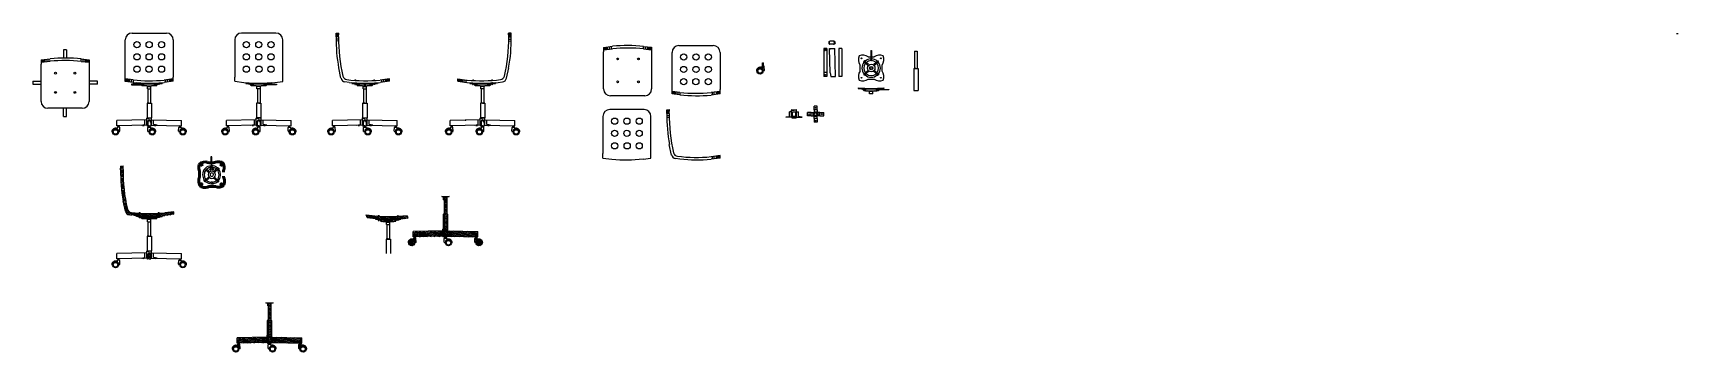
# Model space of a CAD drawing. Header units: centimetres. Extents: x 2174 to 3372, y 1015 to 1247.
import ezdxf

# ---------------------------------------------------------------- set-up
doc = ezdxf.new("R2010")
doc.units = ezdxf.units.CM
doc.layers.get('0').update_dxf_attribs({"color": 94})
doc.layers.add('ferramenta', color=211, linetype='Continuous')

msp = doc.modelspace()

# ---------------------------------------------------------------- hatches: boundary and pattern name
h = msp.add_hatch()
h.set_pattern_fill('ANSI31', color=253, scale=0.27, angle=118)
h.paths.add_polyline_path([(2470.1, 1099), (2468.8, 1098.7), (2470.1, 1098.8)], flags=17)
h.paths.add_polyline_path([(2477.8, 1099.4), (2477.8, 1102.7), (2476.5, 1102.7), (2476.5, 1098.8), (2478.7, 1098.8), (2478.7, 1099.2)])
h.paths.add_polyline_path([(2479.2, 1099), (2479.2, 1098.8), (2480.5, 1098.7)], flags=17)
h.paths.add_polyline_path([(2496.7, 1100), (2497.5, 1100), (2497.5, 1098.3), (2498.2, 1098.3), (2498.2, 1102.1), (2477.8, 1102.7), (2477.8, 1099.4), (2478.7, 1099.2), (2478.8, 1100.7), (2479.3, 1100.7), (2479.2, 1099), (2480.5, 1098.7), (2496.7, 1098.3)])
h.paths.add_polyline_path([(2497.5, 1099.9), (2496.7, 1099.9), (2496.7, 1099.8), (2497.5, 1099.7)], flags=17)
h.paths.add_polyline_path([(2497.4, 1099.8), (2496.8, 1099.8), (2496.8, 1099.7), (2497.4, 1099.7)], flags=17)
h.paths.add_polyline_path([(2497.5, 1099.7), (2496.7, 1099.7), (2496.6, 1096.2), (2497.4, 1096.2)])
h.paths.add_polyline_path([(2496.7, 1098.3), (2496.3, 1098.3), (2496.4, 1098.2), (2496.6, 1098.2)])
h.paths.add_polyline_path([(2497.8, 1098.3), (2497.5, 1098.3), (2497.5, 1098.2), (2497.7, 1098.2)])
h.paths.add_polyline_path([(2497.3, 1096.2), (2496.7, 1096.2), (2496.7, 1096.2), (2497.3, 1096.2)], flags=17)
h.paths.add_polyline_path([(2496.9, 1094, 1), (2501.4, 1094, 1)])
h.paths.add_polyline_path([(2499.1, 1094, 1), (2499.2, 1094, 1)], flags=0)
h.paths.add_polyline_path([(2498.9, 1094, 1), (2499.4, 1094, 1)], flags=0)
h.paths.add_polyline_path([(2497.5, 1094, 1), (2500.8, 1094, 1)], flags=16)
h.paths.add_polyline_path([(2499.1, 1094.3, 0.198912), (2498.9, 1094.2), (2499.1, 1094, -0.198912), (2499.1, 1094.1)], flags=16)
h.paths.add_polyline_path([(2498.9, 1094.2, 0.198912), (2498.9, 1094), (2499.1, 1094, -0.198912), (2499.1, 1094)], flags=16)
h.paths.add_polyline_path([(2499.1, 1094), (2498.9, 1094, 0.198912), (2498.9, 1093.8), (2499.1, 1093.9, -0.198912)], flags=0)
h.paths.add_polyline_path([(2499.1, 1093.9, -0.198912), (2499.1, 1093.9), (2498.9, 1093.8, 0.198912), (2499.1, 1093.7)], flags=0)
h.paths.add_polyline_path([(2499.2, 1093.9, -0.198912), (2499.1, 1093.9), (2499.1, 1093.7, 0.198912), (2499.4, 1093.8)], flags=0)
h.paths.add_polyline_path([(2499.4, 1094), (2499.2, 1094, -0.198912), (2499.2, 1093.9), (2499.4, 1093.8, 0.198912)], flags=0)
h.paths.add_polyline_path([(2499.4, 1094.2), (2499.2, 1094, -0.198912), (2499.2, 1094), (2499.4, 1094, 0.198912)], flags=16)
h.paths.add_polyline_path([(2499.4, 1094.2, 0.198912), (2499.1, 1094.3), (2499.1, 1094.1, -0.198912), (2499.2, 1094)], flags=16)
h.paths.add_polyline_path([(2501.5, 1094.1, 1), (2501.8, 1094.1, 0.516297), (2498.2, 1096.5, -0.53449), (2497.9, 1096.7), (2497.9, 1097.2, 0.414214), (2497.7, 1097.4), (2497.4, 1097.4), (2497.4, 1096.2), (2496.6, 1096.2), (2496.6, 1097.4), (2496.3, 1097.4, 0.414214), (2496.1, 1097.2), (2496.1, 1094.4, 0.414214), (2496.3, 1094.2), (2496.6, 1094.2, 0.374815), (2496.8, 1094.4, -0.904509)])
h.paths.add_polyline_path([(2425.9, 1112.9), (2425.7, 1112.9), (2425.7, 1113.1), (2425.4, 1113.1), (2425.5, 1113.4, -0.018557), (2417.1, 1114.3), (2417.7, 1112.4, 0.017868), (2425.8, 1111.5)])
h.paths.add_polyline_path([(2439.7, 1112.9), (2439.6, 1112.9), (2439.6, 1113), (2439.3, 1113), (2439.3, 1113.2, -0.027495), (2426.8, 1113.3), (2426.8, 1113), (2426.5, 1113.1), (2426.5, 1112.9), (2426.4, 1112.9), (2426.3, 1111.5, 0.0299), (2439.8, 1111.4)])
h.paths.add_polyline_path([(2446.7, 1113.8, -0.013456), (2440.6, 1113.3), (2440.6, 1113.1), (2440.3, 1113.1), (2440.4, 1112.9), (2440.2, 1112.9), (2440.3, 1111.4, 0.016098), (2447.6, 1112.1)])
h.paths.add_polyline_path([(2442.4, 1111.6, -0.004566), (2440.3, 1111.4), (2440.3, 1111, 0.004476), (2442.4, 1111.1)])
h.paths.add_polyline_path([(2439.7, 1110.9, -0.002353), (2438.6, 1110.9, 0.087497), (2437.5, 1109.8, -0.019416), (2428.5, 1109.8, 0.087442), (2427.5, 1110.9, -0.002328), (2426.4, 1110.9, -0.087497), (2427.5, 1109.8, -0.015515), (2427.6, 1109.6, 0.023913), (2438.4, 1109.6, -0.108088)])
h.paths.add_polyline_path([(2439.8, 1111.4, -0.029915), (2426.3, 1111.4), (2426.2, 1111), (2426.4, 1110.9, 0.02954), (2439.8, 1110.9)])
h.paths.add_polyline_path([(2425.7, 1111.4, -0.004567), (2423.7, 1111.6), (2423.7, 1111.1, 0.0045), (2425.7, 1111)])
h.paths.add_polyline_path([(2425.7, 1111, -0.00047), (2425.5, 1111), (2425.5, 1110.9), (2425.7, 1110.9)])
h.paths.add_polyline_path([(2425.7, 1110.9), (2425.6, 1110.9), (2425.5, 1110.6), (2425.7, 1110.6)])
h.paths.add_polyline_path([(2425.7, 1110.6), (2425.5, 1110.6, 0.395695), (2425.6, 1110.6), (2425.7, 1110.6)])
h.paths.add_polyline_path([(2426.3, 1110.6), (2426.2, 1110.6), (2426.2, 1110.5), (2426.3, 1110.5, 0.393114)])
h.paths.add_polyline_path([(2426.3, 1110.9), (2426.2, 1110.9), (2426.2, 1110.6), (2426.3, 1110.6), (2426.3, 1110.6)])
h.paths.add_polyline_path([(2426.4, 1110.9), (2426.2, 1111), (2426.2, 1110.9), (2426.3, 1110.9), (2426.4, 1110.9)])
h.paths.add_polyline_path([(2439.8, 1110.9, -0.000361), (2439.7, 1110.9), (2439.7, 1110.9), (2439.8, 1110.9)])
h.paths.add_polyline_path([(2439.8, 1110.9), (2439.7, 1110.9), (2439.7, 1110.6), (2439.9, 1110.6)])
h.paths.add_polyline_path([(2439.9, 1110.6), (2439.8, 1110.6, 0.393114), (2439.8, 1110.5), (2439.9, 1110.5)])
h.paths.add_polyline_path([(2440.5, 1110.6), (2440.4, 1110.6), (2440.4, 1110.6), (2440.5, 1110.6, 0.395695)])
h.paths.add_polyline_path([(2440.5, 1110.9), (2440.4, 1110.9), (2440.4, 1110.6), (2440.5, 1110.6), (2440.5, 1110.6)])
h.paths.add_polyline_path([(2440.6, 1111, -0.000468), (2440.3, 1111), (2440.4, 1110.9), (2440.5, 1110.9), (2440.6, 1110.9)])
h.paths.add_polyline_path([(2452.4, 1094, 1), (2448, 1094, 1)])
h.paths.add_polyline_path([(2448.6, 1094, -1), (2451.8, 1094, -1)], flags=16)
h.paths.add_polyline_path([(2449.9, 1094, -1), (2450.5, 1094, -1)], flags=0)
h.paths.add_polyline_path([(2450.1, 1094, -1), (2450.3, 1094, -1)], flags=0)
h.paths.add_polyline_path([(2450, 1094.2, 0.198912), (2449.9, 1094), (2450.1, 1094, -0.198912), (2450.1, 1094)], flags=16)
h.paths.add_polyline_path([(2450.1, 1093.9, -0.198912), (2450.1, 1094), (2449.9, 1094, 0.198912), (2450, 1093.8)], flags=0)
h.paths.add_polyline_path([(2450.2, 1093.9, -0.198912), (2450.1, 1093.9), (2450, 1093.8, 0.198912), (2450.2, 1093.7)], flags=0)
h.paths.add_polyline_path([(2450.2, 1093.9, -0.198912), (2450.2, 1093.9), (2450.2, 1093.7, 0.198912), (2450.4, 1093.8)], flags=0)
h.paths.add_polyline_path([(2450.5, 1094), (2450.3, 1094, -0.198912), (2450.2, 1093.9), (2450.4, 1093.8, 0.198912)], flags=0)
h.paths.add_polyline_path([(2450.4, 1094.2), (2450.2, 1094, -0.198912), (2450.3, 1094), (2450.5, 1094, 0.198912)], flags=16)
h.paths.add_polyline_path([(2450.4, 1094.2, 0.198912), (2450.2, 1094.3), (2450.2, 1094.1, -0.198912), (2450.2, 1094)], flags=16)
h.paths.add_polyline_path([(2450.2, 1094.3, 0.198912), (2450, 1094.2), (2450.1, 1094, -0.198912), (2450.2, 1094.1)], flags=16)
h.paths.add_polyline_path([(2450.3, 1094, 1), (2450.1, 1094, 1)], flags=0)
h.paths.add_polyline_path([(2452.6, 1099.7), (2451.9, 1099.7), (2451.9, 1096.2), (2452.7, 1096.2)])
h.paths.add_polyline_path([(2452.5, 1099.8), (2451.9, 1099.8), (2451.9, 1099.7), (2452.5, 1099.7)], flags=17)
h.paths.add_polyline_path([(2452.6, 1099.9), (2451.8, 1099.9), (2451.8, 1099.7), (2452.6, 1099.8)], flags=17)
h.paths.add_polyline_path([(2452.6, 1096.2), (2452, 1096.2), (2452, 1096.2), (2452.6, 1096.2)], flags=17)
h.paths.add_polyline_path([(2453.2, 1097.2, 0.414214), (2453, 1097.4), (2452.7, 1097.4), (2452.7, 1096.2), (2451.9, 1096.2), (2451.9, 1097.4), (2451.6, 1097.4, 0.414214), (2451.4, 1097.2), (2451.4, 1096.7, -0.53449), (2451.1, 1096.5, 0.516297), (2447.5, 1094.1, 1), (2447.8, 1094.1, -0.904509), (2452.5, 1094.4, 0.374815), (2452.7, 1094.2), (2453.1, 1094.2, 0.414214), (2453.3, 1094.4)])
h.paths.add_polyline_path([(2453, 1098.3), (2452.7, 1098.3), (2452.7, 1098.2), (2452.9, 1098.2)])
h.paths.add_polyline_path([(2451.9, 1098.3), (2451.5, 1098.3), (2451.6, 1098.2), (2451.9, 1098.2)])
h.paths.add_polyline_path([(2470, 1100.7), (2470.6, 1100.7), (2470.6, 1099.2), (2471.5, 1099.4), (2471.5, 1102.7), (2451.2, 1102.1), (2451.2, 1098.3), (2451.9, 1098.3), (2451.8, 1100), (2452.6, 1100), (2452.7, 1098.3), (2453, 1098.3), (2468.8, 1098.7), (2470.1, 1099)])
h.paths.add_polyline_path([(2472.9, 1102.7), (2471.5, 1102.7), (2471.5, 1099.4), (2470.6, 1099.2), (2470.6, 1098.8), (2472.9, 1098.8)])
h.paths.add_polyline_path([(2476.5, 1098.8), (2475.6, 1098.8), (2475.6, 1098.8), (2473.7, 1098.8), (2473.7, 1098.8), (2472.9, 1098.8, 0.291356), (2473.1, 1098.5), (2473.6, 1098.5), (2475.8, 1098.5), (2476.2, 1098.5, 0.291356)])
h.paths.add_polyline_path([(2476.5, 1103.9), (2475.6, 1103.9), (2475.6, 1098.8), (2476.5, 1098.8)])
h.paths.add_polyline_path([(2473.7, 1103.9), (2472.9, 1103.9), (2472.9, 1098.8), (2473.7, 1098.8)])
h.paths.add_polyline_path([(2473.7, 1104.2), (2473.1, 1104.2, 0.414214), (2472.9, 1103.9), (2473.7, 1103.9)])
h.paths.add_polyline_path([(2476.2, 1104.2), (2476.2, 1104.2), (2475.6, 1104.2), (2475.6, 1103.9), (2476.5, 1103.9, 0.414169)])
h.paths.add_polyline_path([(2475.6, 1127.3), (2473.7, 1127.3), (2473.7, 1098.8), (2475.6, 1098.8)])
h.paths.add_polyline_path([(2476.2, 1114.7), (2475.6, 1114.7), (2475.6, 1104.2), (2476.2, 1104.2)])
h.paths.add_polyline_path([(2473.7, 1114.7), (2473.1, 1114.7), (2473.1, 1104.2), (2473.7, 1104.2)])
h.paths.add_polyline_path([(2473.7, 1114.9), (2473.3, 1114.9, 0.414214), (2473.2, 1114.7), (2473.7, 1114.7)])
h.paths.add_polyline_path([(2476, 1114.9), (2475.6, 1114.9), (2475.6, 1114.7), (2476.1, 1114.7, 0.414214)])
h.paths.add_polyline_path([(2473.7, 1127.1), (2473.4, 1127.1), (2473.4, 1125.3), (2473.7, 1125.3)])
h.paths.add_polyline_path([(2475.9, 1127.1), (2475.6, 1127.1), (2475.6, 1125.3), (2475.9, 1125.3)])
h.paths.add_polyline_path([(2477.4, 1127.6), (2472, 1127.6, -0.113476), (2473.4, 1127.1), (2473.7, 1127.1), (2473.7, 1127.5), (2475.6, 1127.5), (2475.6, 1127.1), (2475.9, 1127.1, -0.108833)])
h.paths.add_polyline_path([(2475.6, 1127.4), (2473.7, 1127.4), (2473.7, 1127.3), (2475.6, 1127.3)], flags=17)
h.paths.add_polyline_path([(2264.1, 1115.3, -0.022073), (2254.1, 1115.3, 0.598706), (2254, 1113.5, 0.022392), (2264.2, 1113.4, 0.597977)])
h.paths.add_polyline_path([(2276.9, 1114.7), (2276.9, 1116.5), (2270.4, 1115.7, -0.005003), (2268.1, 1115.5, 0.599091), (2268.3, 1113.7, 0.004606), (2270.4, 1113.9)])
h.paths.add_polyline_path([(2250.1, 1115.6, -0.009381), (2245.9, 1116, -0.312749), (2243.1, 1118.5, -0.008624), (2242.3, 1122.3), (2240.5, 1122.3), (2241.7, 1116.9, 0.318089), (2244.5, 1114.4), (2247.7, 1114, 0.004962), (2250, 1113.8, 0.599636)])
h.paths.add_polyline_path([(2240.8, 1131.3), (2239, 1131.3, 0.014207), (2239.9, 1124.9), (2241.8, 1124.9, -0.01421)])
h.paths.add_polyline_path([(2240, 1140.2), (2238.2, 1140.2, 0.014084), (2238.7, 1133.8), (2240.5, 1133.8, -0.014085)])
h.paths.add_polyline_path([(2240, 1147.2), (2240.1, 1149.9), (2238.3, 1149.8), (2238.2, 1147, 0.00932), (2238.2, 1142.8), (2240, 1142.8, -0.009669)])
h.paths.add_polyline_path([(2251.8, 1115), (2251.7, 1115), (2251.7, 1115.2), (2251.4, 1115.3), (2251.4, 1115.5, -0.0029), (2250.1, 1115.6, -0.599636), (2250, 1113.8, 0.003979), (2251.8, 1113.6)])
h.paths.add_polyline_path([(2254.1, 1115.3, -0.00289), (2252.8, 1115.4), (2252.8, 1115.2), (2252.5, 1115.2), (2252.5, 1115), (2252.4, 1115), (2252.3, 1113.6, 0.003929), (2254, 1113.5, -0.598706)])
h.paths.add_polyline_path([(2265.7, 1115), (2265.6, 1115), (2265.6, 1115.2), (2265.3, 1115.1), (2265.3, 1115.3, -0.002528), (2264.1, 1115.3, -0.597977), (2264.2, 1113.4, 0.003573), (2265.8, 1113.5)])
h.paths.add_polyline_path([(2268.1, 1115.5, -0.003243), (2266.6, 1115.4), (2266.6, 1115.2), (2266.3, 1115.2), (2266.3, 1115), (2266.2, 1115), (2266.3, 1113.5, 0.004328), (2268.3, 1113.7, -0.599091)])
at = {"layer": 'ferramenta'}
h = msp.add_hatch(dxfattribs=at)
h.set_pattern_fill('ANSI31', color=253, scale=0.27, angle=118)
h.paths.add_polyline_path([(2250.7, 1113.6, -0.002284), (2249.7, 1113.7), (2249.7, 1113.2, 0.00225), (2250.7, 1113.2, 0.647588)])
h.paths.add_polyline_path([(2264.8, 1113.4, -0.025431), (2253.3, 1113.5, 0.643105), (2253.2, 1113, 0.025508), (2264.8, 1113, 0.646709)])
h.paths.add_polyline_path([(2268.4, 1113.7, -0.002304), (2267.3, 1113.6, 0.647757), (2267.4, 1113.1, 0.002259), (2268.4, 1113.2)])
h.paths.add_polyline_path([(2253.3, 1113.5, -0.00223), (2252.3, 1113.5), (2252.2, 1113.1), (2252.4, 1113, 0.001825), (2253.2, 1113, -0.643105)])
h.paths.add_polyline_path([(2252.4, 1113), (2252.2, 1113.1), (2252.2, 1113), (2252.4, 1113)])
h.paths.add_polyline_path([(2252.3, 1113), (2252.2, 1113), (2252.2, 1112.7), (2252.3, 1112.7)])
h.paths.add_polyline_path([(2252.3, 1112.7), (2252.2, 1112.7), (2252.2, 1112.7), (2252.3, 1112.7, 0.393114)])
h.paths.add_polyline_path([(2251.7, 1113), (2251.5, 1113), (2251.5, 1112.7), (2251.7, 1112.7)])
h.paths.add_polyline_path([(2251.7, 1112.7), (2251.5, 1112.7, 0.395695), (2251.6, 1112.7), (2251.7, 1112.7)])
h.paths.add_polyline_path([(2251.7, 1113.1, -0.00047), (2251.5, 1113.1), (2251.5, 1113), (2251.7, 1113)])
h.paths.add_polyline_path([(2251.7, 1113.5, -0.002284), (2250.7, 1113.6, -0.647588), (2250.7, 1113.2, 0.00225), (2251.7, 1113.1)])
h = msp.add_hatch(dxfattribs=at)
h.set_pattern_fill('ANSI31', color=253, scale=0.27, angle=118)
h.paths.add_polyline_path([(2253.5, 1113, -0.002328), (2252.4, 1113, -0.087497), (2253.5, 1111.9, -0.015515), (2253.6, 1111.7, 0.023913), (2264.4, 1111.7, -0.108088), (2265.7, 1113, -0.002353), (2264.6, 1113, 0.087497), (2263.5, 1111.9, -0.019416), (2254.5, 1111.9, 0.087442)])
h = msp.add_hatch(dxfattribs=at)
h.set_pattern_fill('ANSI31', color=253, scale=0.27, angle=118)
h.paths.add_polyline_path([(2267.3, 1113.6, -0.002262), (2266.3, 1113.5), (2266.3, 1113.1, 0.002217), (2267.4, 1113.1, -0.647757)])
h.paths.add_polyline_path([(2265.8, 1113.5, -0.00225), (2264.8, 1113.4, -0.646709), (2264.8, 1113, 0.002205), (2265.8, 1113)])
h.paths.add_polyline_path([(2265.8, 1113), (2265.7, 1113), (2265.7, 1112.7), (2265.9, 1112.7)])
h.paths.add_polyline_path([(2265.8, 1113, -0.000361), (2265.7, 1113), (2265.7, 1113), (2265.8, 1113)])
h.paths.add_polyline_path([(2265.9, 1112.7), (2265.8, 1112.7, 0.393114), (2265.8, 1112.6), (2265.9, 1112.6)])
h.paths.add_polyline_path([(2266.5, 1113), (2266.4, 1113), (2266.4, 1112.7), (2266.5, 1112.7)])
h.paths.add_polyline_path([(2266.6, 1113.1, -0.000468), (2266.3, 1113.1), (2266.4, 1113), (2266.5, 1113), (2266.6, 1113)])
h.paths.add_polyline_path([(2266.5, 1112.7), (2266.4, 1112.7), (2266.4, 1112.7), (2266.5, 1112.7, 0.395695)])
h = msp.add_hatch(dxfattribs=at)
h.set_pattern_fill('ANSI31', color=253, scale=0.27, angle=118)
h.paths.add_polyline_path([(2260.1, 1085, 1.001141), (2257.9, 1085), (2257.9, 1082.5), (2257.9, 1082.5, 0.476247), (2258.1, 1082.3), (2259, 1082.3), (2259.9, 1082.3, 0.476247), (2260.1, 1082.5), (2260.1, 1082.5)])
h = msp.add_hatch(dxfattribs=at)
h.set_pattern_fill('ANSI31', color=253, scale=0.27, angle=118)
h.paths.add_polyline_path([(2370.1, 1024.9), (2349.7, 1025.5), (2349.7, 1022.2), (2350.6, 1022), (2350.6, 1023.5), (2351.2, 1023.5), (2351.1, 1021.8), (2352.4, 1021.5), (2368.5, 1021.1), (2368.6, 1022.8), (2369.4, 1022.8), (2369.4, 1021.1), (2370.1, 1021)])
h.paths.add_polyline_path([(2343.4, 1025.5), (2323.1, 1024.9), (2323.1, 1021), (2323.7, 1021.1), (2323.7, 1022.8), (2324.5, 1022.8), (2324.6, 1021.1), (2340.7, 1021.5), (2342, 1021.8), (2341.9, 1023.5), (2342.5, 1023.5), (2342.5, 1022), (2343.4, 1022.2)])
h.paths.add_polyline_path([(2344.8, 1025.5), (2343.4, 1025.5), (2343.4, 1022.2), (2342.5, 1022), (2342.5, 1021.6), (2344.8, 1021.6)])
h.paths.add_polyline_path([(2342, 1021.8), (2340.7, 1021.5), (2342, 1021.5)], flags=17)
h.paths.add_polyline_path([(2349.7, 1025.5), (2348.4, 1025.5), (2348.4, 1021.6), (2350.6, 1021.6), (2350.6, 1022), (2349.7, 1022.2)])
h.paths.add_polyline_path([(2345.6, 1049.9), (2345.3, 1049.9), (2345.3, 1048.1), (2345.6, 1048.1)])
h.paths.add_polyline_path([(2345.6, 1050.3), (2347.5, 1050.3), (2347.5, 1049.9), (2347.8, 1049.9, -0.108833), (2349.3, 1050.4), (2343.9, 1050.4, -0.113476), (2345.3, 1049.9), (2345.6, 1049.9)])
h.paths.add_polyline_path([(2347.8, 1049.9), (2347.5, 1049.9), (2347.5, 1048.1), (2347.8, 1048.1)])
h.paths.add_polyline_path([(2347.5, 1050.2), (2345.6, 1050.2), (2345.6, 1050.1), (2347.5, 1050.1)], flags=17)
h.paths.add_polyline_path([(2345.6, 1037.7), (2345.2, 1037.7, 0.414214), (2345.1, 1037.5), (2345.6, 1037.5)])
h.paths.add_polyline_path([(2347.9, 1037.7), (2347.5, 1037.7), (2347.5, 1037.5), (2348, 1037.5, 0.414214)])
h.paths.add_polyline_path([(2345.6, 1027), (2345, 1027, 0.414214), (2344.8, 1026.7), (2345.6, 1026.7)])
h.paths.add_polyline_path([(2348.1, 1027), (2348.1, 1027), (2347.5, 1027), (2347.5, 1026.7), (2348.4, 1026.7, 0.414169)], flags=17)
h.paths.add_polyline_path([(2345.6, 1026.7), (2344.8, 1026.7), (2344.8, 1021.6), (2345.6, 1021.6)])
h.paths.add_polyline_path([(2348.4, 1026.7), (2347.5, 1026.7), (2347.5, 1021.6), (2348.4, 1021.6)])
h.paths.add_polyline_path([(2348.4, 1021.6), (2347.5, 1021.6), (2347.5, 1021.6), (2345.6, 1021.6), (2345.6, 1021.6), (2344.8, 1021.6, 0.291356), (2345, 1021.3), (2345.5, 1021.3), (2347.7, 1021.3), (2348.1, 1021.3, 0.291356)])
h.paths.add_polyline_path([(2345.6, 1037.5), (2345.1, 1037.5), (2345, 1037.5), (2345, 1027), (2345.6, 1027)])
h.paths.add_polyline_path([(2348.4, 1026.7), (2347.5, 1026.7), (2347.5, 1027), (2347.5, 1037.7), (2347.9, 1037.7, -0.414214), (2348, 1037.5), (2348.1, 1037.5), (2348.1, 1027, -0.414169)])
h.paths.add_polyline_path([(2347.5, 1050.1), (2345.6, 1050.1), (2345.6, 1021.6), (2347.5, 1021.6)])
h = msp.add_hatch(dxfattribs=at)
h.set_pattern_fill('ANSI31', color=253, scale=0.27, angle=118)
h.paths.add_polyline_path([(2325.1, 1020, 0.414214), (2324.9, 1020.2), (2324.6, 1020.2), (2324.6, 1019), (2323.8, 1019), (2323.8, 1020.2), (2323.5, 1020.2, 0.414214), (2323.3, 1020), (2323.3, 1019.5, -0.53449), (2323, 1019.3, 0.516297), (2319.4, 1016.9, 1), (2319.7, 1016.9, -0.904509), (2324.4, 1017.2, 0.374815), (2324.6, 1017), (2325, 1017, 0.414214), (2325.2, 1017.2)])
h.paths.add_polyline_path([(2322.1, 1017.1, 0.198912), (2321.9, 1017), (2322, 1016.8, -0.198912), (2322.1, 1016.8)], flags=17)
h.paths.add_polyline_path([(2321.9, 1017, 0.198912), (2321.8, 1016.8), (2322, 1016.8, -0.198912), (2322, 1016.8)], flags=17)
h.paths.add_polyline_path([(2322.3, 1017, 0.198912), (2322.1, 1017.1), (2322.1, 1016.8, -0.198912), (2322.1, 1016.8)], flags=17)
h.paths.add_polyline_path([(2322.3, 1017), (2322.1, 1016.8, -0.198912), (2322.1, 1016.8), (2322.4, 1016.8, 0.198912)], flags=17)
h = msp.add_hatch(dxfattribs=at)
h.set_pattern_fill('ANSI31', color=253, scale=0.27, angle=118)
h.paths.add_polyline_path([(2319.9, 1016.8, 1), (2324.3, 1016.8, 1)])
h.paths.add_polyline_path([(2323.7, 1016.8, -1), (2320.4, 1016.8, -1)], flags=16)
h = msp.add_hatch(dxfattribs=at)
h.set_pattern_fill('ANSI31', color=256, scale=0.27, angle=118)
h.paths.add_polyline_path([(2347.7, 1021.3), (2345.5, 1021.3, 0.476247), (2345.7, 1021), (2346.6, 1021), (2347.5, 1021, 0.471117)])
h.paths.add_polyline_path([(2347.3, 1021), (2346.6, 1021), (2345.8, 1021), (2345.9, 1021), (2346.6, 1021), (2347.2, 1021)])
h = msp.add_hatch(dxfattribs=at)
h.set_pattern_fill('ANSI31', color=253, scale=0.27, angle=118)
h.paths.add_polyline_path([(2373.4, 1016.9, 1), (2373.7, 1016.9, 0.516297), (2370.1, 1019.3, -0.53449), (2369.8, 1019.5), (2369.8, 1020, 0.414214), (2369.6, 1020.2), (2369.3, 1020.2), (2369.3, 1019), (2368.5, 1019), (2368.5, 1020.2), (2368.2, 1020.2, 0.414214), (2368, 1020), (2368, 1017.2, 0.414214), (2368.2, 1017), (2368.5, 1017, 0.374815), (2368.7, 1017.2, -0.904509)])
h = msp.add_hatch(dxfattribs=at)
h.set_pattern_fill('ANSI31', color=253, scale=0.27, angle=118)
h.paths.add_polyline_path([(2368.8, 1016.8, 1), (2373.2, 1016.8, 1)])
h.paths.add_polyline_path([(2372.7, 1016.8, -1), (2369.4, 1016.8, -1)], flags=16)
h.paths.add_polyline_path([(2371.3, 1016.8, -1), (2370.7, 1016.8, -1)], flags=0)
h.paths.add_polyline_path([(2371.1, 1016.8, -1), (2371, 1016.8, -1)], flags=0)

# ---------------------------------------------------------------- linework, layer by layer
for p, q in [((2246.5, 1246.5), (2271.5, 1246.5)), ((2351.3, 1246.5), (2326.3, 1246.5)), ((2395.1, 1243.6), (2395.2, 1246.4)), ((2395.2, 1246.4), (2397, 1246.5)), ((2397, 1246.2), (2395.2, 1246)), ((2396.9, 1243.8), (2397, 1246.5)), ((2520.8, 1243.8), (2520.7, 1246.5)), ((2522.5, 1246.4), (2520.7, 1246.5)), ((2520.7, 1246.2), (2522.5, 1246)), ((2522.6, 1243.6), (2522.5, 1246.4)), ((2241.5, 1211.3), (2241.5, 1241.5)), ((2276.5, 1241.5), (2276.5, 1214.5)), ((2321.3, 1241.5), (2321.3, 1214.5)), ((2356.3, 1211.3), (2356.3, 1241.5)), ((2396.8, 1240.7), (2395, 1240.6)), ((2396.9, 1243.6), (2395.1, 1243.5)), ((2396.9, 1242.1), (2395.1, 1242)), ((2397, 1245.5), (2395.2, 1245.3)), ((2397, 1244.5), (2395.2, 1244.4)), ((2520.7, 1245.5), (2522.5, 1245.3)), ((2520.8, 1244.5), (2522.6, 1244.4)), ((2520.8, 1243.6), (2522.6, 1243.5)), ((2520.8, 1242.1), (2522.7, 1242)), ((2520.9, 1240.7), (2522.7, 1240.6)), ((2589.8, 1236), (2596.3, 1236.9)), ((2589.8, 1236), (2589.8, 1232.8)), ((2589.8, 1234.2), (2596.3, 1235.1)), ((2590.2, 1234.3), (2590.2, 1236.1)), ((2590.9, 1234.4), (2590.9, 1236.2)), ((2591.8, 1234.5), (2591.8, 1236.3)), ((2592.7, 1234.6), (2592.7, 1236.4)), ((2594.2, 1234.8), (2594.2, 1236.6)), ((2595.6, 1235), (2595.6, 1236.8)), ((2619, 1236.8), (2624.8, 1236.1)), ((2619, 1235), (2619, 1236.8)), ((2619, 1235), (2624.8, 1234.3)), ((2620.4, 1234.8), (2620.4, 1236.6)), ((2621.9, 1234.6), (2621.9, 1236.4)), ((2622.8, 1234.5), (2622.8, 1236.3)), ((2623.7, 1234.4), (2623.7, 1236.2)), ((2624.4, 1234.3), (2624.4, 1236.1)), ((2624.8, 1236.1), (2624.8, 1205.8)), ((2644.7, 1237.4), (2669.7, 1237.4)), ((2180.3, 1227), (2186.9, 1227.8)), ((2180.3, 1227), (2180.3, 1223.8)), ((2180.3, 1225.2), (2186.9, 1226)), ((2180.3, 1196.8), (2180.3, 1223.8)), ((2180.8, 1225.2), (2180.8, 1227)), ((2181.5, 1225.3), (2181.5, 1227.1)), ((2182.4, 1225.4), (2182.4, 1227.2)), ((2183.3, 1225.6), (2183.3, 1227.4)), ((2184.8, 1225.7), (2184.8, 1227.6)), ((2186.2, 1225.9), (2186.2, 1227.7)), ((2209.6, 1227.7), (2215.3, 1227)), ((2209.6, 1225.9), (2209.6, 1227.7)), ((2209.6, 1225.9), (2215.3, 1225.2)), ((2211, 1225.7), (2211, 1227.6)), ((2212.5, 1225.6), (2212.5, 1227.4)), ((2213.4, 1225.4), (2213.4, 1227.3)), ((2214.3, 1225.3), (2214.3, 1227.2)), ((2215, 1225.3), (2215, 1227.1)), ((2215.3, 1227), (2215.3, 1196.8)), ((2589.8, 1205.8), (2589.8, 1232.8)), ((2639.7, 1202.2), (2639.7, 1232.4)), ((2674.7, 1232.4), (2674.7, 1205.4)), ((2247.3, 1212.4), (2241.5, 1213.1)), ((2247.3, 1210.6), (2241.5, 1211.3)), ((2241.9, 1213.1), (2241.9, 1211.3)), ((2242.6, 1213), (2242.6, 1211.2)), ((2243.5, 1212.9), (2243.5, 1211.1)), ((2244.4, 1212.8), (2244.4, 1211)), ((2245.9, 1212.6), (2245.9, 1210.8)), ((2247.3, 1212.4), (2247.3, 1210.6)), ((2276.5, 1213.2), (2269.9, 1212.3)), ((2276.5, 1211.4), (2269.9, 1210.5)), ((2270.7, 1212.4), (2270.7, 1210.6)), ((2272.1, 1212.6), (2272.1, 1210.8)), ((2273.6, 1212.8), (2273.6, 1211)), ((2274.5, 1212.9), (2274.5, 1211.1)), ((2275.4, 1213), (2275.4, 1211.2)), ((2276.1, 1213.1), (2276.1, 1211.3)), ((2276.5, 1211.4), (2276.5, 1214.5)), ((2321.3, 1211.4), (2321.3, 1214.5)), ((2321.3, 1211.4), (2327.9, 1210.5)), ((2350.5, 1210.6), (2356.3, 1211.3)), ((2398.6, 1213.6), (2397, 1221.1)), ((2404.7, 1210.6), (2401.5, 1211)), ((2433.9, 1213.2), (2427.3, 1212.3)), ((2433.9, 1211.4), (2427.3, 1210.5)), ((2428.1, 1212.4), (2428.1, 1210.6)), ((2429.5, 1212.6), (2429.5, 1210.8)), ((2431, 1212.8), (2431, 1211)), ((2431.9, 1212.9), (2431.9, 1211.1)), ((2432.8, 1213), (2432.8, 1211.2)), ((2433.5, 1213.1), (2433.5, 1211.3)), ((2433.9, 1211.4), (2433.9, 1213.2)), ((2483.8, 1213.2), (2490.4, 1212.3)), ((2483.8, 1211.4), (2483.8, 1213.2)), ((2483.8, 1211.4), (2490.4, 1210.5)), ((2484.3, 1213.1), (2484.3, 1211.3)), ((2484.9, 1213), (2484.9, 1211.2)), ((2485.9, 1212.9), (2485.9, 1211.1)), ((2486.8, 1212.8), (2486.8, 1211)), ((2488.2, 1212.6), (2488.2, 1210.8)), ((2489.6, 1212.4), (2489.6, 1210.6)), ((2513, 1210.6), (2516.3, 1211)), ((2519.1, 1213.6), (2520.8, 1221.1)), ((2619.8, 1200.8), (2594.8, 1200.8)), ((2645.4, 1203.3), (2639.7, 1204)), ((2645.4, 1201.5), (2639.7, 1202.2)), ((2640, 1203.9), (2640, 1202.1)), ((2640.7, 1203.9), (2640.7, 1202)), ((2641.6, 1203.7), (2641.6, 1201.9)), ((2642.5, 1203.6), (2642.5, 1201.8)), ((2644, 1203.5), (2644, 1201.6)), ((2645.4, 1203.3), (2645.4, 1201.5)), ((2674.7, 1204), (2668.1, 1203.2)), ((2674.7, 1202.2), (2668.1, 1201.3)), ((2668.8, 1203.3), (2668.8, 1201.4)), ((2670.2, 1203.4), (2670.2, 1201.6)), ((2671.7, 1203.6), (2671.7, 1201.8)), ((2672.6, 1203.8), (2672.6, 1201.9)), ((2673.5, 1203.9), (2673.5, 1202.1)), ((2674.2, 1204), (2674.2, 1202.2)), ((2674.7, 1202.2), (2674.7, 1205.4)), ((2210.3, 1191.8), (2185.3, 1191.8)), ((2619.3, 1190.8), (2594.3, 1190.8)), ((2637.6, 1186.4), (2635.8, 1186.3)), ((2635.9, 1187.9), (2636, 1190.7)), ((2637.8, 1190.4), (2635.9, 1190.3)), ((2637.7, 1189.7), (2635.9, 1189.6)), ((2637.7, 1188.8), (2635.9, 1188.7)), ((2637.7, 1187.9), (2635.9, 1187.8)), ((2636, 1190.7), (2637.8, 1190.8)), ((2637.7, 1188.1), (2637.8, 1190.8)), ((2589.3, 1185.8), (2589.3, 1158.8)), ((2624.3, 1155.6), (2624.3, 1185.8)), ((2637.6, 1185), (2635.8, 1184.9)), ((2639.4, 1157.8), (2637.7, 1165.4)), ((2589.3, 1155.6), (2589.3, 1158.8)), ((2589.3, 1155.6), (2595.9, 1154.8)), ((2618.6, 1154.9), (2624.3, 1155.6)), ((2645.4, 1154.9), (2642.2, 1155.3)), ((2674.7, 1157.5), (2668.1, 1156.6)), ((2674.7, 1155.6), (2668.1, 1154.8)), ((2668.8, 1156.7), (2668.8, 1154.9)), ((2670.2, 1156.9), (2670.2, 1155.1)), ((2671.7, 1157.1), (2671.7, 1155.2)), ((2672.6, 1157.2), (2672.6, 1155.4)), ((2673.5, 1157.3), (2673.5, 1155.5)), ((2674.2, 1157.4), (2674.2, 1155.6)), ((2674.7, 1155.6), (2674.7, 1157.5)), ((2238.2, 1149.8), (2240.1, 1149.9)), ((2238.2, 1147), (2238.3, 1149.8)), ((2240, 1142.8), (2238.2, 1142.8)), ((2240, 1142.7), (2238.2, 1142.7)), ((2240, 1142.5), (2238.2, 1142.5)), ((2240, 1142.2), (2238.2, 1142.2)), ((2240, 1140.8), (2238.2, 1140.7)), ((2240, 1140.5), (2238.2, 1140.5)), ((2240, 1140.3), (2238.2, 1140.3)), ((2240, 1140.2), (2238.2, 1140.2)), ((2240, 1147.2), (2240.1, 1149.9)), ((2240.5, 1133.8), (2238.7, 1133.8)), ((2240.5, 1133.7), (2238.7, 1133.7)), ((2240.5, 1133.5), (2238.7, 1133.5)), ((2240.5, 1133.3), (2238.7, 1133.3)), ((2240.7, 1131.9), (2238.9, 1131.8)), ((2240.7, 1131.6), (2238.9, 1131.6)), ((2240.8, 1131.4), (2238.9, 1131.4)), ((2240.8, 1131.3), (2239, 1131.3)), ((2241.8, 1124.9), (2239.9, 1124.9)), ((2241.8, 1124.8), (2239.9, 1124.8)), ((2241.8, 1124.6), (2240, 1124.6)), ((2241.7, 1116.9), (2240, 1124.4)), ((2241.8, 1124.3), (2240, 1124.3)), ((2242.2, 1122.9), (2240.3, 1122.9)), ((2242.2, 1122.6), (2240.4, 1122.6)), ((2242.3, 1122.4), (2240.4, 1122.4)), ((2242.3, 1122.3), (2240.5, 1122.3)), ((2247.7, 1114), (2244.5, 1114.4)), ((2251.4, 1115.3), (2251.7, 1115.2)), ((2251.7, 1115), (2251.8, 1115)), ((2251.8, 1113.6), (2251.8, 1115)), ((2252.3, 1113.6), (2252.4, 1115)), ((2252.4, 1115), (2252.5, 1115)), ((2252.8, 1115.2), (2252.5, 1115.2)), ((2265.3, 1115.1), (2265.6, 1115.2)), ((2265.7, 1115), (2265.6, 1115)), ((2265.8, 1113.5), (2265.7, 1115)), ((2266.3, 1113.5), (2266.2, 1115)), ((2266.3, 1115), (2266.2, 1115)), ((2266.6, 1115.2), (2266.3, 1115.2)), ((2276.9, 1116.5), (2270.4, 1115.7)), ((2276.9, 1114.7), (2270.4, 1113.9)), ((2276.9, 1114.7), (2276.9, 1116.5))]:
    msp.add_line(p, q)
at = {"lineweight": 25}
for p, q in [((2251.4, 1115.5), (2251.4, 1115.3)), ((2251.7, 1115.2), (2251.7, 1115)), ((2252.5, 1115.2), (2252.5, 1115)), ((2252.8, 1115.4), (2252.8, 1115.2)), ((2265.3, 1115.3), (2265.3, 1115.1)), ((2265.6, 1115.2), (2265.6, 1115)), ((2266.3, 1115.2), (2266.3, 1115)), ((2266.6, 1115.4), (2266.6, 1115.2))]:
    msp.add_line(p, q, dxfattribs=at)
at = {"color": 137}
for p, q in [((2417.7, 1112.4), (2417.1, 1114.3)), ((2425.4, 1113.1), (2425.7, 1113.1)), ((2425.7, 1112.9), (2425.9, 1112.9)), ((2425.8, 1111.5), (2425.9, 1112.9)), ((2426.3, 1111.5), (2426.4, 1112.9)), ((2426.4, 1112.9), (2426.5, 1112.9)), ((2426.8, 1113), (2426.5, 1113.1)), ((2439.3, 1113), (2439.6, 1113)), ((2439.7, 1112.9), (2439.6, 1112.9)), ((2439.8, 1111.4), (2439.7, 1112.9)), ((2440.3, 1111.4), (2440.2, 1112.9)), ((2440.4, 1112.9), (2440.2, 1112.9)), ((2440.6, 1113.1), (2440.3, 1113.1)), ((2447.6, 1112.1), (2446.7, 1113.8))]:
    msp.add_line(p, q, dxfattribs=at)
at = {"color": 137, "lineweight": 25}
for p, q in [((2425.5, 1113.4), (2425.4, 1113.1)), ((2425.7, 1113.1), (2425.7, 1112.9)), ((2426.5, 1113.1), (2426.5, 1112.9)), ((2426.8, 1113.3), (2426.8, 1113)), ((2439.3, 1113.2), (2439.3, 1113)), ((2439.6, 1113), (2439.6, 1112.9)), ((2440.3, 1113.1), (2440.4, 1112.9)), ((2440.6, 1113.3), (2440.6, 1113.1))]:
    msp.add_line(p, q, dxfattribs=at)
for centre, radius in [((2250.1, 1238.1), 2.26), ((2259, 1238.1), 2.26), ((2268, 1238.1), 2.26), ((2329.8, 1238.1), 2.26), ((2338.8, 1238.1), 2.26), ((2347.7, 1238.1), 2.26), ((2250.1, 1229.2), 2.26), ((2250.1, 1220.2), 2.26), ((2258.8, 1220.2), 2.26), ((2259, 1229.2), 2.26), ((2268, 1229.2), 2.26), ((2268, 1220.2), 2.26), ((2329.8, 1229.2), 2.26), ((2329.8, 1220.2), 2.26), ((2338.8, 1229.2), 2.26), ((2339, 1220.2), 2.26), ((2347.7, 1229.2), 2.26), ((2347.7, 1220.2), 2.26), ((2600.1, 1227.7), 0.63), ((2615.2, 1227.7), 0.63), ((2648.2, 1229), 2.26), ((2648.2, 1220), 2.26), ((2657.2, 1229), 2.26), ((2657.2, 1220), 2.26), ((2666.1, 1229), 2.26), ((2666.1, 1220), 2.26), ((2600.1, 1211), 0.63), ((2615.2, 1211), 0.63), ((2648.2, 1211.1), 2.26), ((2657, 1211.1), 2.26), ((2666.1, 1211.1), 2.26), ((2597.9, 1182.4), 2.26), ((2597.9, 1173.5), 2.26), ((2606.8, 1182.4), 2.26), ((2606.8, 1173.5), 2.26), ((2615.8, 1182.4), 2.26), ((2615.8, 1173.5), 2.26), ((2597.9, 1164.5), 2.26), ((2607, 1164.5), 2.26), ((2615.8, 1164.5), 2.26)]:
    msp.add_circle(centre, radius)
for centre, radius, start, end in [((2246.5, 1241.5), 5, 90, 180), ((2271.5, 1241.5), 5, 0, 90), ((2326.3, 1241.5), 5, 90, 180), ((2351.3, 1241.5), 5, 0, 90), ((2508.4, 1241.5), 113.3, 178.9385, 190.4036), ((2510.2, 1241.7), 113.3, 178.9385, 193.5572), ((2407.5, 1241.7), 113.3, 346.4428, 1.0615), ((2409.3, 1241.5), 113.3, 349.5964, 1.0615), ((2607, 1124.1), 113.3, 83.9441, 95.4091), ((2607, 1122.3), 113.3, 83.9441, 95.4091), ((2644.7, 1232.4), 5, 90, 180), ((2669.7, 1232.4), 5, 0, 90), ((2197.6, 1115), 113.3, 83.9441, 95.4091), ((2197.6, 1113.2), 113.3, 83.9441, 95.4091), ((2259.3, 1325.1), 113.3, 263.9441, 275.4091), ((2259.3, 1323.3), 113.3, 263.9441, 275.4091), ((2338.5, 1323.3), 113.3, 264.5909, 276.0559), ((2401.9, 1214.3), 3.3, 192.5301, 263.1113), ((2403.3, 1215.9), 3.3, 193.5572, 263.0254), ((2416.6, 1325.1), 113.3, 263.0254, 275.4091), ((2416.6, 1323.3), 113.3, 263.9441, 275.4091), ((2501.1, 1325.1), 113.3, 264.5909, 276.9746), ((2501.1, 1323.3), 113.3, 264.5909, 276.0559), ((2514.4, 1215.9), 3.3, 276.9746, 346.4428), ((2515.9, 1214.3), 3.3, 276.8887, 347.4699), ((2594.8, 1205.8), 5, 180, 270), ((2619.8, 1205.8), 5, 270, 0), ((2657.4, 1316), 113.3, 263.9441, 275.4091), ((2657.4, 1314.2), 113.3, 263.9441, 275.4091), ((2185.3, 1196.8), 5, 180, 270), ((2210.3, 1196.8), 5, 270, 0), ((2594.3, 1185.8), 5, 90, 180), ((2619.3, 1185.8), 5, 0, 90), ((2749.2, 1185.8), 113.3, 178.9385, 190.4036), ((2751, 1186), 113.3, 178.9385, 193.5572), ((2606.6, 1267.6), 113.3, 264.5909, 276.0559), ((2642.6, 1158.6), 3.3, 192.5301, 263.1113), ((2644, 1160.2), 3.3, 193.5572, 263.0254), ((2657.4, 1269.4), 113.3, 263.0254, 275.4091), ((2657.4, 1267.6), 113.3, 263.9441, 275.4091), ((2351.5, 1144.9), 113.3, 178.9385, 190.4036), ((2353.3, 1145.1), 113.3, 178.9385, 193.5572), ((2244.9, 1117.6), 3.3, 192.5301, 263.1113), ((2246.3, 1119.3), 3.3, 193.5572, 263.0254), ((2259.7, 1228.5), 113.3, 263.0254, 265.8399), ((2259.7, 1228.8), 113.6, 266.5353, 272.8351), ((2259.7, 1228.8), 113.6, 273.5136, 275.4036), ((2259.7, 1226.7), 113.3, 263.9441, 265.9931), ((2259.7, 1226.7), 113.3, 266.252, 273.1025), ((2259.7, 1226.7), 113.3, 273.3615, 275.4091)]:
    msp.add_arc(centre, radius, start, end)
at = {"color": 137}
for centre, radius, start, end in [((2433.7, 1226.4), 113.3, 261.5874, 265.8399), ((2433.7, 1224.6), 113.3, 261.8986, 265.9931), ((2433.7, 1224.6), 113.3, 266.252, 273.1025), ((2433.7, 1226.7), 113.6, 266.5353, 272.8351), ((2433.7, 1224.6), 113.3, 273.3615, 277.0505), ((2433.7, 1226.7), 113.6, 273.5136, 276.5973)]:
    msp.add_arc(centre, radius, start, end, dxfattribs=at)
at = {"layer": 'ferramenta'}
for p, q in [((3371.1, 1246.1), (3372.2, 1246.1)), ((2198.9, 1234.3), (2196.7, 1234.3)), ((2196.7, 1234.3), (2196.7, 1228.3)), ((2198.9, 1234.3), (2198.9, 1228.3)), ((2752.3, 1235.3), (2750.1, 1235.3)), ((2750.1, 1235.3), (2750.1, 1215)), ((2752.3, 1235.3), (2752.3, 1215)), ((2754.2, 1240.2), (2754.1, 1240.1)), ((2754.1, 1240.1), (2754.1, 1239.4)), ((2754.1, 1238.8), (2754.1, 1239.4)), ((2754.2, 1238.7), (2754.1, 1238.8)), ((2754.2, 1239.4), (2754.2, 1240.3)), ((2754.2, 1239.4), (2754.2, 1238.5)), ((2754.8, 1217.6), (2754.3, 1235.3)), ((2754.3, 1235.3), (2758.2, 1235.3)), ((2754.3, 1234.9), (2754.3, 1234.8)), ((2754.3, 1234.8), (2754.3, 1234.2)), ((2754.3, 1233.5), (2754.3, 1234.2)), ((2757, 1240.5), (2754.5, 1240.5)), ((2757, 1238.3), (2754.5, 1238.3)), ((2757.5, 1240.5), (2757, 1240.5)), ((2757.5, 1238.3), (2757, 1238.3)), ((2758.7, 1214.9), (2758.2, 1235.3)), ((2763.3, 1235.3), (2761.1, 1235.3)), ((2761.1, 1235.3), (2761.1, 1214.9)), ((2763.3, 1235.3), (2763.3, 1214.9)), ((2784.5, 1233.9), (2784.9, 1233.9)), ((2784.5, 1233.9), (2784.5, 1226.6)), ((2784.9, 1233.9), (2784.9, 1226.6)), ((2705, 1222.1), (2705.1, 1221.6)), ((2705.5, 1222.3), (2705.2, 1222.3)), ((2705.5, 1224.8), (2706.2, 1224.9)), ((2705.5, 1224.7), (2705.5, 1224.8)), ((2705.5, 1224.7), (2706.2, 1224.7)), ((2705.6, 1221.2), (2705.5, 1224.6)), ((2705.5, 1224.6), (2706.2, 1224.6)), ((2705.6, 1221.1), (2705.5, 1222.3)), ((2705.6, 1224.6), (2705.6, 1224.7)), ((2706.2, 1224.7), (2706.2, 1224.9)), ((2706.2, 1224.6), (2706.2, 1224.7)), ((2706.3, 1221.2), (2706.2, 1224.6)), ((2706.6, 1222.4), (2706.3, 1222.4)), ((2706.4, 1221.1), (2706.3, 1222.4)), ((2706.9, 1219.3), (2706.8, 1222.2)), ((2754.4, 1233.4), (2754.3, 1233.5)), ((2776.6, 1218.8), (2776.6, 1223.3)), ((2779.8, 1225.3), (2780.4, 1224.8)), ((2780.4, 1225.9), (2781, 1225.3)), ((2780.8, 1224.4), (2782.2, 1222.9)), ((2782.8, 1223.5), (2781.3, 1224.9)), ((2782.5, 1229.1), (2784.5, 1229.1)), ((2784.9, 1229.1), (2786.9, 1229.1)), ((2788, 1224.9), (2786.6, 1223.5)), ((2787.1, 1222.9), (2788.6, 1224.4)), ((2789, 1225.9), (2788.4, 1225.3)), ((2789.5, 1225.3), (2788.9, 1224.8)), ((2792.7, 1218.8), (2792.7, 1223.3)), ((2816.3, 1233.4), (2816.3, 1220.8)), ((2816.3, 1233.4), (2818.2, 1233.4)), ((2818.2, 1233.4), (2818.2, 1220.8)), ((2174.3, 1211.4), (2174.3, 1209.2)), ((2174.3, 1211.4), (2180.3, 1211.4)), ((2221.3, 1211.4), (2215.3, 1211.4)), ((2221.3, 1209.2), (2221.3, 1211.4)), ((2249.7, 1210.3), (2249.7, 1209.9)), ((2268.4, 1210.3), (2268.4, 1209.8)), ((2329.4, 1210.3), (2329.4, 1209.8)), ((2348.1, 1210.3), (2348.1, 1209.9)), ((2406.7, 1210.3), (2406.7, 1209.9)), ((2408.8, 1210.2), (2408.8, 1210.2)), ((2408.8, 1210.2), (2409.2, 1210.2)), ((2423.2, 1210.1), (2423.1, 1210.2)), ((2425.4, 1210.3), (2425.4, 1209.8)), ((2492.4, 1210.3), (2492.4, 1209.8)), ((2494.5, 1210.1), (2494.7, 1210.2)), ((2508.9, 1210.2), (2508.5, 1210.2)), ((2509, 1210.2), (2508.9, 1210.2)), ((2511.1, 1210.3), (2511.1, 1209.9)), ((2705.6, 1221.2), (2706.3, 1221.2)), ((2705.6, 1221.1), (2706.4, 1221.1)), ((2705.7, 1221.1), (2705.7, 1221.2)), ((2706.3, 1221.1), (2706.3, 1221.2)), ((2706.7, 1219.1), (2706.4, 1219.1)), ((2752.3, 1217.7), (2750.1, 1217.7)), ((2752.3, 1215), (2750.1, 1215)), ((2754.8, 1217.6), (2755.4, 1214.9)), ((2755.4, 1214.9), (2758.7, 1214.9)), ((2763.3, 1214.9), (2761.1, 1214.9)), ((2779.8, 1216.8), (2780.4, 1217.3)), ((2780.4, 1216.2), (2781, 1216.8)), ((2780.8, 1217.7), (2782.3, 1219.2)), ((2782.8, 1218.6), (2781.3, 1217.2)), ((2782.5, 1213), (2786.9, 1213)), ((2788, 1217.2), (2786.5, 1218.6)), ((2787.1, 1219.2), (2788.6, 1217.7)), ((2789, 1216.2), (2788.4, 1216.8)), ((2789.5, 1216.8), (2788.9, 1217.3)), ((2815.7, 1220.7), (2818.8, 1220.7)), ((2815.7, 1220.7), (2815.7, 1204.8)), ((2817.3, 1220.8), (2816, 1220.8)), ((2817.3, 1220.8), (2818.6, 1220.8)), ((2818.8, 1220.7), (2818.8, 1204.8)), ((2174.3, 1209.2), (2180.3, 1209.2)), ((2221.3, 1209.2), (2215.3, 1209.2)), ((2252.4, 1209.7), (2251.5, 1209.7)), ((2252.4, 1209.6), (2251.5, 1209.7)), ((2251.5, 1209.7), (2251.5, 1209.7)), ((2251.5, 1209.7), (2251.5, 1209.4)), ((2251.7, 1209.4), (2251.5, 1209.4)), ((2252.3, 1209.3), (2251.6, 1209.3)), ((2251.7, 1209.7), (2251.7, 1209.4)), ((2252.2, 1209.3), (2251.7, 1209.4)), ((2252.2, 1209.6), (2252.2, 1209.3)), ((2252.3, 1209.3), (2252.2, 1209.3)), ((2252.3, 1209.6), (2252.3, 1209.3)), ((2252.4, 1209.7), (2252.4, 1209.6)), ((2253.9, 1208.3), (2253.9, 1209.6)), ((2254.3, 1208.3), (2254.3, 1209.6)), ((2255.2, 1208.3), (2255.2, 1209.5)), ((2257.8, 1207.7), (2260.3, 1207.7)), ((2257.8, 1206), (2257.8, 1207.7)), ((2257.8, 1206), (2260.3, 1206)), ((2258.1, 1206), (2258.1, 1195.5)), ((2260, 1206), (2260, 1195.5)), ((2260.3, 1206), (2260.3, 1207.7)), ((2262.9, 1208.3), (2262.9, 1209.5)), ((2263.7, 1208.3), (2263.7, 1209.6)), ((2264.1, 1208.3), (2264.1, 1209.6)), ((2265.7, 1209.7), (2266.6, 1209.7)), ((2265.7, 1209.6), (2266.6, 1209.7)), ((2265.7, 1209.7), (2265.7, 1209.6)), ((2265.7, 1209.6), (2265.7, 1209.3)), ((2265.7, 1209.3), (2265.9, 1209.3)), ((2265.8, 1209.3), (2266.5, 1209.3)), ((2265.9, 1209.6), (2265.9, 1209.3)), ((2265.9, 1209.3), (2266.4, 1209.3)), ((2266.3, 1209.6), (2266.4, 1209.3)), ((2266.4, 1209.3), (2266.5, 1209.3)), ((2266.5, 1209.6), (2266.5, 1209.3)), ((2266.6, 1209.7), (2266.6, 1209.7)), ((2332.1, 1209.7), (2331.2, 1209.7)), ((2332.1, 1209.6), (2331.2, 1209.7)), ((2331.2, 1209.7), (2331.2, 1209.7)), ((2331.3, 1209.6), (2331.3, 1209.3)), ((2331.4, 1209.3), (2331.3, 1209.3)), ((2332, 1209.3), (2331.3, 1209.3)), ((2331.5, 1209.6), (2331.4, 1209.3)), ((2331.9, 1209.3), (2331.4, 1209.3)), ((2331.9, 1209.6), (2331.9, 1209.3)), ((2332.1, 1209.3), (2331.9, 1209.3)), ((2332.1, 1209.7), (2332.1, 1209.6)), ((2332.1, 1209.6), (2332.1, 1209.3)), ((2333.7, 1208.3), (2333.7, 1209.6)), ((2334.1, 1208.3), (2334.1, 1209.6)), ((2334.9, 1208.3), (2334.9, 1209.5)), ((2340, 1207.7), (2337.5, 1207.7)), ((2337.5, 1206), (2337.5, 1207.7)), ((2340, 1206), (2337.5, 1206)), ((2337.8, 1206), (2337.8, 1195.5)), ((2339.7, 1206), (2339.7, 1195.5)), ((2340, 1206), (2340, 1207.7)), ((2342.6, 1208.3), (2342.6, 1209.5)), ((2343.5, 1208.3), (2343.5, 1209.6)), ((2343.9, 1208.3), (2343.9, 1209.6)), ((2345.4, 1209.7), (2346.3, 1209.7)), ((2345.4, 1209.6), (2346.3, 1209.7)), ((2345.4, 1209.7), (2345.4, 1209.6)), ((2345.5, 1209.6), (2345.5, 1209.3)), ((2345.5, 1209.3), (2345.7, 1209.3)), ((2345.5, 1209.3), (2346.2, 1209.3)), ((2345.6, 1209.6), (2345.7, 1209.3)), ((2345.7, 1209.3), (2346.1, 1209.4)), ((2346.1, 1209.7), (2346.1, 1209.4)), ((2346.1, 1209.4), (2346.3, 1209.4)), ((2346.3, 1209.7), (2346.3, 1209.7)), ((2346.3, 1209.7), (2346.3, 1209.4)), ((2409.4, 1209.6), (2408.5, 1209.7)), ((2408.5, 1209.7), (2408.5, 1209.7)), ((2408.5, 1209.7), (2408.5, 1209.4)), ((2408.7, 1209.4), (2408.5, 1209.4)), ((2409.2, 1209.3), (2408.5, 1209.3)), ((2408.7, 1209.7), (2408.7, 1209.4)), ((2409.1, 1209.3), (2408.7, 1209.4)), ((2408.7, 1209.3), (2408.8, 1209.3)), ((2408.7, 1209.2), (2409.1, 1209.3)), ((2408.7, 1209.1), (2409.1, 1209.2)), ((2408.7, 1209.1), (2409.1, 1209)), ((2408.7, 1209.1), (2409.1, 1209.1)), ((2409.2, 1209.6), (2409.1, 1209.3)), ((2409.3, 1209.3), (2409.1, 1209.3)), ((2409.3, 1209.6), (2409.3, 1209.3)), ((2409.4, 1209.7), (2409.4, 1209.6)), ((2410.9, 1208.3), (2410.9, 1209.6)), ((2411.3, 1208.3), (2411.3, 1209.6)), ((2412.2, 1208.3), (2412.2, 1209.5)), ((2414.7, 1207.7), (2417.3, 1207.7)), ((2414.7, 1206), (2414.7, 1207.7)), ((2414.7, 1206), (2417.3, 1206)), ((2415.1, 1206), (2415.1, 1195.5)), ((2416.9, 1206), (2416.9, 1195.5)), ((2417.3, 1206), (2417.3, 1207.7)), ((2419.9, 1208.3), (2419.9, 1209.5)), ((2420.7, 1208.3), (2420.7, 1209.6)), ((2421.1, 1208.3), (2421.1, 1209.6)), ((2422.7, 1209.6), (2423.6, 1209.7)), ((2422.7, 1209.7), (2422.7, 1209.6)), ((2422.7, 1209.6), (2422.8, 1209.3)), ((2422.8, 1209.3), (2422.9, 1209.3)), ((2422.8, 1209.3), (2423.5, 1209.3)), ((2422.9, 1209.6), (2422.9, 1209.3)), ((2422.9, 1209.3), (2423.4, 1209.3)), ((2423.4, 1209.2), (2422.9, 1209.2)), ((2423.4, 1209.1), (2422.9, 1209.2)), ((2423.4, 1209), (2422.9, 1209.1)), ((2423.4, 1209), (2423, 1209)), ((2423.4, 1209.3), (2423.2, 1209.3)), ((2423.4, 1209.6), (2423.4, 1209.3)), ((2423.4, 1209.3), (2423.5, 1209.3)), ((2423.5, 1209.6), (2423.5, 1209.3)), ((2423.6, 1209.7), (2423.6, 1209.7)), ((2495, 1209.6), (2494.2, 1209.7)), ((2494.2, 1209.7), (2494.2, 1209.7)), ((2494.2, 1209.6), (2494.2, 1209.3)), ((2494.4, 1209.3), (2494.2, 1209.3)), ((2494.9, 1209.3), (2494.2, 1209.3)), ((2494.4, 1209.6), (2494.4, 1209.3)), ((2494.8, 1209.3), (2494.4, 1209.3)), ((2494.4, 1209.3), (2494.5, 1209.3)), ((2494.4, 1209.2), (2494.8, 1209.2)), ((2494.4, 1209.1), (2494.8, 1209.2)), ((2494.4, 1209), (2494.8, 1209.1)), ((2494.4, 1209), (2494.8, 1209)), ((2494.8, 1209.6), (2494.8, 1209.3)), ((2495, 1209.3), (2494.8, 1209.3)), ((2495.1, 1209.7), (2495, 1209.6)), ((2495, 1209.6), (2495, 1209.3)), ((2496.6, 1208.3), (2496.6, 1209.6)), ((2497, 1208.3), (2497, 1209.6)), ((2497.9, 1208.3), (2497.9, 1209.5)), ((2503, 1207.7), (2500.5, 1207.7)), ((2500.5, 1206), (2500.5, 1207.7)), ((2503, 1206), (2500.5, 1206)), ((2500.8, 1206), (2500.8, 1195.5)), ((2502.7, 1206), (2502.7, 1195.5)), ((2503, 1206), (2503, 1207.7)), ((2505.6, 1208.3), (2505.6, 1209.5)), ((2506.4, 1208.3), (2506.4, 1209.6)), ((2506.8, 1208.3), (2506.8, 1209.6)), ((2508.4, 1209.6), (2509.3, 1209.7)), ((2508.4, 1209.7), (2508.4, 1209.6)), ((2508.4, 1209.6), (2508.4, 1209.3)), ((2508.4, 1209.3), (2508.6, 1209.3)), ((2508.5, 1209.3), (2509.2, 1209.3)), ((2508.6, 1209.6), (2508.6, 1209.3)), ((2508.6, 1209.3), (2509.1, 1209.4)), ((2509, 1209.2), (2508.6, 1209.3)), ((2509, 1209.1), (2508.6, 1209.2)), ((2509.1, 1209.1), (2508.6, 1209.1)), ((2509.1, 1209.1), (2508.7, 1209)), ((2509, 1209.3), (2508.9, 1209.3)), ((2509, 1209.7), (2509.1, 1209.4)), ((2509.1, 1209.4), (2509.2, 1209.4)), ((2509.2, 1209.7), (2509.2, 1209.4)), ((2509.3, 1209.7), (2509.3, 1209.7)), ((2775.3, 1206.6), (2775.3, 1206.1)), ((2779.6, 1204.6), (2779.6, 1205.9)), ((2780, 1204.6), (2780, 1205.8)), ((2780.8, 1204.5), (2780.8, 1205.8)), ((2785.9, 1204), (2783.4, 1204)), ((2783.4, 1202.2), (2783.4, 1204)), ((2785.9, 1202.2), (2783.4, 1202.2)), ((2785.9, 1202.2), (2785.9, 1204)), ((2788.5, 1204.5), (2788.5, 1205.8)), ((2789.4, 1204.6), (2789.4, 1205.8)), ((2789.8, 1204.6), (2789.8, 1205.9)), ((2794, 1206.6), (2794, 1206.1)), ((2815.7, 1204.8), (2818.8, 1204.8)), ((2196.7, 1185.8), (2196.7, 1191.8)), ((2198.9, 1185.8), (2198.9, 1191.8)), ((2257.5, 1195.4), (2260.6, 1195.4)), ((2257.5, 1195.4), (2257.5, 1184.8)), ((2259, 1195.5), (2257.7, 1195.5)), ((2259, 1195.5), (2260.3, 1195.5)), ((2260.6, 1195.4), (2260.6, 1184.8)), ((2340.3, 1195.4), (2337.2, 1195.4)), ((2337.2, 1195.4), (2337.2, 1184.8)), ((2338.8, 1195.5), (2337.5, 1195.5)), ((2338.8, 1195.5), (2340.1, 1195.5)), ((2340.3, 1195.4), (2340.3, 1184.8)), ((2414.4, 1195.4), (2417.6, 1195.4)), ((2414.4, 1195.4), (2414.4, 1184.8)), ((2416, 1195.5), (2414.7, 1195.5)), ((2416, 1195.5), (2417.3, 1195.5)), ((2417.6, 1195.4), (2417.6, 1184.8)), ((2503.3, 1195.4), (2500.2, 1195.4)), ((2500.2, 1195.4), (2500.2, 1184.8)), ((2501.7, 1195.5), (2500.4, 1195.5)), ((2501.7, 1195.5), (2503, 1195.5)), ((2503.3, 1195.4), (2503.3, 1184.8)), ((2725.3, 1185.8), (2725.3, 1189.1)), ((2726.7, 1189.1), (2725.3, 1189.1)), ((2726.7, 1190.4), (2728.5, 1190.4)), ((2726.7, 1185.3), (2726.7, 1190.4)), ((2726.9, 1190.6), (2730.1, 1190.6)), ((2727.4, 1185.2), (2727.4, 1189.2)), ((2727.4, 1189.2), (2729.6, 1189.2)), ((2727.4, 1189.1), (2729.6, 1189.1)), ((2730.3, 1190.4), (2728.5, 1190.4)), ((2729.6, 1189.2), (2729.6, 1185.2)), ((2730.3, 1185.3), (2730.3, 1190.4)), ((2730.3, 1189.1), (2731.7, 1189.1)), ((2731.7, 1185.8), (2731.7, 1189.1)), ((2741, 1188.6), (2738.3, 1188.6)), ((2738.3, 1186.4), (2738.3, 1188.6)), ((2741, 1186.4), (2738.3, 1186.4)), ((2741, 1186.4), (2741, 1188.6)), ((2741, 1188.6), (2742.8, 1188.6)), ((2741, 1186.4), (2742.8, 1186.4)), ((2743.1, 1190.6), (2743.1, 1193.3)), ((2745.3, 1193.3), (2743.1, 1193.3)), ((2745.3, 1190.6), (2743.1, 1190.6)), ((2743.1, 1190.6), (2743.1, 1188.9)), ((2743.1, 1184.3), (2743.1, 1186)), ((2745.3, 1190.6), (2745.3, 1193.3)), ((2745.3, 1190.6), (2745.3, 1188.9)), ((2745.3, 1184.3), (2745.3, 1186)), ((2747.4, 1188.6), (2745.6, 1188.6)), ((2747.4, 1186.4), (2745.6, 1186.4)), ((2747.4, 1186.4), (2747.4, 1188.6)), ((2747.4, 1188.6), (2750.1, 1188.6)), ((2747.4, 1186.4), (2750.1, 1186.4)), ((2750.1, 1186.4), (2750.1, 1188.6)), ((2196.7, 1185.8), (2198.9, 1185.8)), ((2257.2, 1183.3), (2235.5, 1182.8)), ((2235.5, 1178.9), (2235.5, 1182.8)), ((2257.2, 1179.5), (2235.5, 1178.9)), ((2235.8, 1177.8), (2235.8, 1177.3)), ((2235.9, 1178.9), (2236, 1178.8)), ((2236, 1178.8), (2236.6, 1178.9)), ((2237.3, 1178.1), (2236, 1178)), ((2236.3, 1178), (2236.3, 1178.8)), ((2237.3, 1178.9), (2236.6, 1178.9)), ((2237, 1178.1), (2237, 1178.9)), ((2237.4, 1174.8), (2237.1, 1174.8)), ((2237.3, 1178.9), (2237.3, 1178.9)), ((2237.6, 1175.1), (2237.6, 1177.9)), ((2253.2, 1179.4), (2254.4, 1179.7)), ((2254.2, 1179.4), (2255.2, 1179.4)), ((2254.2, 1179.3), (2254.2, 1179.4)), ((2254.2, 1179.3), (2255.2, 1179.3)), ((2254.4, 1179.7), (2255.9, 1180)), ((2254.6, 1179.4), (2254.6, 1179.4)), ((2255.2, 1179.4), (2255.2, 1179.3)), ((2255.9, 1180), (2255.9, 1183.3)), ((2257.2, 1184.6), (2259, 1184.6)), ((2257.2, 1179.5), (2257.2, 1184.6)), ((2257.2, 1179.5), (2257.9, 1179.5)), ((2257.5, 1184.8), (2260.6, 1184.8)), ((2257.5, 1179.1), (2257.9, 1179.1)), ((2257.9, 1182.2), (2257.9, 1181.7)), ((2257.9, 1181.7), (2257.9, 1179.1)), ((2259, 1178.9), (2258.1, 1178.9)), ((2258.1, 1175), (2258.1, 1177.8)), ((2258.3, 1178.9), (2258.4, 1178.8)), ((2258.3, 1178), (2259.7, 1178)), ((2258.3, 1174.8), (2258.7, 1174.8)), ((2258.4, 1178.8), (2259, 1178.8)), ((2258.7, 1178), (2258.7, 1178.8)), ((2260.8, 1184.6), (2259, 1184.6)), ((2259, 1178.9), (2259.9, 1178.9)), ((2259.7, 1178.8), (2259, 1178.8)), ((2259.4, 1178), (2259.4, 1178.8)), ((2259.7, 1178.9), (2259.7, 1178.8)), ((2259.9, 1177.8), (2259.9, 1177.3)), ((2260.1, 1182.2), (2260.1, 1181.7)), ((2260.1, 1181.7), (2260.1, 1179.1)), ((2260.8, 1179.5), (2260.1, 1179.5)), ((2260.6, 1179.1), (2260.1, 1179.1)), ((2260.8, 1179.5), (2260.8, 1184.6)), ((2260.8, 1183.3), (2282.5, 1182.8)), ((2260.8, 1179.5), (2282.5, 1178.9)), ((2262.2, 1180), (2262.2, 1183.3)), ((2263.6, 1179.7), (2262.2, 1180)), ((2263.8, 1179.4), (2262.8, 1179.4)), ((2262.8, 1179.4), (2262.8, 1179.3)), ((2263.8, 1179.3), (2262.8, 1179.3)), ((2263.5, 1179.4), (2263.5, 1179.4)), ((2264.9, 1179.4), (2263.6, 1179.7)), ((2263.8, 1179.4), (2263.8, 1179.3)), ((2280.4, 1175.1), (2280.5, 1177.9)), ((2280.6, 1174.8), (2280.9, 1174.8)), ((2280.7, 1178.9), (2280.8, 1178.9)), ((2280.7, 1178.1), (2282.1, 1178)), ((2280.8, 1178.9), (2281.4, 1178.9)), ((2281, 1178.1), (2281.1, 1178.9)), ((2282.1, 1178.8), (2281.4, 1178.9)), ((2281.8, 1178), (2281.8, 1178.8)), ((2282.1, 1178.9), (2282.1, 1178.8)), ((2282.3, 1177.8), (2282.3, 1177.3)), ((2282.5, 1178.9), (2282.5, 1182.8)), ((2337, 1183.3), (2315.3, 1182.8)), ((2315.3, 1178.9), (2315.3, 1182.8)), ((2337, 1179.5), (2315.3, 1178.9)), ((2315.5, 1177.8), (2315.5, 1177.3)), ((2315.7, 1178.9), (2315.7, 1178.8)), ((2315.7, 1178.8), (2316.4, 1178.9)), ((2317.1, 1178.1), (2315.7, 1178)), ((2316, 1178), (2316, 1178.8)), ((2317, 1178.9), (2316.4, 1178.9)), ((2316.8, 1178.1), (2316.8, 1178.9)), ((2317.2, 1174.8), (2316.9, 1174.8)), ((2317.1, 1178.9), (2317, 1178.9)), ((2317.4, 1175.1), (2317.3, 1177.9)), ((2332.9, 1179.4), (2334.2, 1179.7)), ((2334, 1179.4), (2335, 1179.4)), ((2334, 1179.4), (2334, 1179.3)), ((2334, 1179.3), (2335, 1179.3)), ((2334.2, 1179.7), (2335.6, 1180)), ((2334.3, 1179.4), (2334.4, 1179.4)), ((2335, 1179.4), (2335, 1179.3)), ((2335.6, 1180), (2335.6, 1183.3)), ((2337, 1184.6), (2338.8, 1184.6)), ((2337, 1179.5), (2337, 1184.6)), ((2337, 1179.5), (2337.7, 1179.5)), ((2340.3, 1184.8), (2337.2, 1184.8)), ((2337.2, 1179.1), (2337.7, 1179.1)), ((2337.7, 1182.2), (2337.7, 1181.7)), ((2337.7, 1181.7), (2337.7, 1179.1)), ((2338.8, 1178.9), (2337.9, 1178.9)), ((2337.9, 1177.8), (2337.9, 1177.3)), ((2338.1, 1178.9), (2338.1, 1178.8)), ((2338.1, 1178.8), (2338.8, 1178.8)), ((2339.5, 1178), (2338.1, 1178)), ((2338.4, 1178), (2338.4, 1178.8)), ((2340.6, 1184.6), (2338.8, 1184.6)), ((2338.8, 1178.9), (2339.7, 1178.9)), ((2339.4, 1178.8), (2338.8, 1178.8)), ((2339.1, 1178), (2339.1, 1178.8)), ((2339.5, 1174.8), (2339.1, 1174.8)), ((2339.5, 1178.9), (2339.4, 1178.8)), ((2339.7, 1175), (2339.7, 1177.8)), ((2339.9, 1182.2), (2339.9, 1181.7)), ((2339.9, 1181.7), (2339.9, 1179.1)), ((2340.6, 1179.5), (2339.9, 1179.5)), ((2340.3, 1179.1), (2339.9, 1179.1)), ((2340.6, 1179.5), (2340.6, 1184.6)), ((2340.6, 1183.3), (2362.3, 1182.8)), ((2340.6, 1179.5), (2362.3, 1178.9)), ((2341.9, 1180), (2341.9, 1183.3)), ((2343.4, 1179.7), (2341.9, 1180)), ((2343.6, 1179.4), (2342.6, 1179.4)), ((2342.6, 1179.4), (2342.6, 1179.3)), ((2343.6, 1179.3), (2342.6, 1179.3)), ((2343.2, 1179.4), (2343.2, 1179.4)), ((2344.6, 1179.4), (2343.4, 1179.7)), ((2343.6, 1179.3), (2343.6, 1179.4)), ((2360.2, 1175.1), (2360.3, 1177.9)), ((2360.4, 1174.8), (2360.7, 1174.8)), ((2360.5, 1178.9), (2360.5, 1178.9)), ((2360.5, 1178.9), (2361.2, 1178.9)), ((2360.5, 1178.1), (2361.8, 1178)), ((2360.8, 1178.1), (2360.8, 1178.9)), ((2361.8, 1178.8), (2361.2, 1178.9)), ((2361.5, 1178), (2361.5, 1178.8)), ((2361.9, 1178.9), (2361.8, 1178.8)), ((2362, 1177.8), (2362, 1177.3)), ((2362.3, 1178.9), (2362.3, 1182.8)), ((2414.2, 1183.3), (2392.5, 1182.8)), ((2392.5, 1178.9), (2392.5, 1182.8)), ((2414.2, 1179.5), (2392.5, 1178.9)), ((2392.7, 1177.8), (2392.8, 1177.3)), ((2392.9, 1178.9), (2393, 1178.8)), ((2394.3, 1178.1), (2392.9, 1178)), ((2393, 1178.8), (2393.6, 1178.9)), ((2393.3, 1178), (2393.2, 1178.8)), ((2394.3, 1178.9), (2393.6, 1178.9)), ((2394, 1178.1), (2394, 1178.9)), ((2394.4, 1174.8), (2394.1, 1174.8)), ((2394.3, 1178.9), (2394.3, 1178.9)), ((2394.6, 1175.1), (2394.5, 1177.9)), ((2410.1, 1179.4), (2411.4, 1179.7)), ((2411.2, 1179.4), (2412.2, 1179.4)), ((2411.2, 1179.3), (2411.2, 1179.4)), ((2411.2, 1179.3), (2412.2, 1179.3)), ((2411.4, 1179.7), (2412.9, 1180)), ((2411.5, 1179.4), (2411.6, 1179.4)), ((2412.2, 1179.4), (2412.2, 1179.3)), ((2412.9, 1180), (2412.9, 1183.3)), ((2414.2, 1184.6), (2416, 1184.6)), ((2414.2, 1179.5), (2414.2, 1184.6)), ((2414.2, 1179.5), (2414.9, 1179.5)), ((2414.4, 1184.8), (2417.6, 1184.8)), ((2414.4, 1179.1), (2414.9, 1179.1)), ((2414.9, 1182.2), (2414.9, 1181.7)), ((2414.9, 1181.7), (2414.9, 1179.1)), ((2416, 1178.9), (2415.1, 1178.9)), ((2415.1, 1175), (2415.1, 1177.8)), ((2415.3, 1178.9), (2415.4, 1178.8)), ((2415.3, 1178), (2416.7, 1178)), ((2415.3, 1174.8), (2415.6, 1174.8)), ((2415.4, 1178.8), (2416, 1178.8)), ((2415.6, 1178), (2415.6, 1178.8)), ((2417.8, 1184.6), (2416, 1184.6)), ((2416, 1178.9), (2416.9, 1178.9)), ((2416.7, 1178.8), (2416, 1178.8)), ((2416.4, 1178), (2416.4, 1178.8)), ((2416.7, 1178.9), (2416.7, 1178.8)), ((2416.9, 1177.8), (2416.9, 1177.3)), ((2417.1, 1182.2), (2417.1, 1181.7)), ((2417.1, 1181.7), (2417.1, 1179.1)), ((2417.8, 1179.5), (2417.1, 1179.5)), ((2417.6, 1179.1), (2417.1, 1179.1)), ((2417.8, 1179.5), (2417.8, 1184.6)), ((2417.8, 1183.3), (2439.5, 1182.8)), ((2417.8, 1179.5), (2439.5, 1178.9)), ((2419.2, 1180), (2419.2, 1183.3)), ((2420.6, 1179.7), (2419.2, 1180)), ((2420.8, 1179.4), (2419.8, 1179.4)), ((2419.8, 1179.4), (2419.8, 1179.3)), ((2420.8, 1179.3), (2419.8, 1179.3)), ((2420.5, 1179.4), (2420.4, 1179.4)), ((2421.9, 1179.4), (2420.6, 1179.7)), ((2420.8, 1179.4), (2420.8, 1179.3)), ((2437.4, 1175.1), (2437.5, 1177.9)), ((2437.6, 1174.8), (2437.9, 1174.8)), ((2437.7, 1178.9), (2437.7, 1178.9)), ((2437.7, 1178.9), (2438.4, 1178.9)), ((2437.7, 1178.1), (2439.1, 1178)), ((2438, 1178.1), (2438, 1178.9)), ((2439.1, 1178.8), (2438.4, 1178.9)), ((2438.8, 1178), (2438.8, 1178.8)), ((2439.1, 1178.9), (2439.1, 1178.8)), ((2439.3, 1177.8), (2439.3, 1177.3)), ((2439.5, 1178.9), (2439.5, 1182.8)), ((2499.9, 1183.3), (2478.2, 1182.8)), ((2478.2, 1178.9), (2478.2, 1182.8)), ((2499.9, 1179.5), (2478.2, 1178.9)), ((2478.5, 1177.8), (2478.5, 1177.3)), ((2478.6, 1178.9), (2478.7, 1178.8)), ((2478.7, 1178.8), (2479.3, 1178.9)), ((2480, 1178.1), (2478.7, 1178)), ((2479, 1178), (2479, 1178.8)), ((2480, 1178.9), (2479.3, 1178.9)), ((2479.7, 1178.1), (2479.7, 1178.9)), ((2480.1, 1174.8), (2479.8, 1174.8)), ((2480, 1178.9), (2480, 1178.9)), ((2480.3, 1175.1), (2480.2, 1177.9)), ((2495.9, 1179.4), (2497.1, 1179.7)), ((2496.9, 1179.4), (2497.9, 1179.4)), ((2496.9, 1179.4), (2496.9, 1179.3)), ((2496.9, 1179.3), (2497.9, 1179.3)), ((2497.1, 1179.7), (2498.6, 1180)), ((2497.3, 1179.4), (2497.3, 1179.4)), ((2497.9, 1179.4), (2497.9, 1179.3)), ((2498.6, 1180), (2498.6, 1183.3)), ((2499.9, 1184.6), (2501.7, 1184.6)), ((2499.9, 1179.5), (2499.9, 1184.6)), ((2499.9, 1179.5), (2500.6, 1179.5)), ((2503.3, 1184.8), (2500.2, 1184.8)), ((2500.2, 1179.1), (2500.6, 1179.1)), ((2500.6, 1182.2), (2500.6, 1181.7)), ((2500.6, 1181.7), (2500.6, 1179.1)), ((2501.7, 1178.9), (2500.8, 1178.9)), ((2500.8, 1177.8), (2500.8, 1177.3)), ((2501, 1178.9), (2501.1, 1178.8)), ((2502.4, 1178), (2501, 1178)), ((2501.1, 1178.8), (2501.7, 1178.8)), ((2501.3, 1178), (2501.3, 1178.8)), ((2503.5, 1184.6), (2501.7, 1184.6)), ((2501.7, 1178.9), (2502.6, 1178.9)), ((2502.4, 1178.8), (2501.7, 1178.8)), ((2502.1, 1178), (2502.1, 1178.8)), ((2502.4, 1174.8), (2502.1, 1174.8)), ((2502.4, 1178.9), (2502.4, 1178.8)), ((2502.6, 1175), (2502.6, 1177.8)), ((2502.8, 1182.2), (2502.8, 1181.7)), ((2502.8, 1181.7), (2502.8, 1179.1)), ((2503.5, 1179.5), (2502.8, 1179.5)), ((2503.3, 1179.1), (2502.8, 1179.1)), ((2503.5, 1179.5), (2503.5, 1184.6)), ((2503.5, 1183.3), (2525.2, 1182.8)), ((2503.5, 1179.5), (2525.2, 1178.9)), ((2504.9, 1180), (2504.9, 1183.3)), ((2506.3, 1179.7), (2504.9, 1180)), ((2506.5, 1179.4), (2505.5, 1179.4)), ((2505.5, 1179.4), (2505.5, 1179.3)), ((2506.5, 1179.3), (2505.5, 1179.3)), ((2506.2, 1179.4), (2506.1, 1179.4)), ((2507.6, 1179.4), (2506.3, 1179.7)), ((2506.5, 1179.3), (2506.5, 1179.4)), ((2523.1, 1175.1), (2523.2, 1177.9)), ((2523.3, 1174.8), (2523.6, 1174.8)), ((2523.4, 1178.9), (2523.5, 1178.9)), ((2523.4, 1178.1), (2524.8, 1178)), ((2523.5, 1178.9), (2524.1, 1178.9)), ((2523.7, 1178.1), (2523.7, 1178.9)), ((2524.8, 1178.8), (2524.1, 1178.9)), ((2524.5, 1178), (2524.5, 1178.8)), ((2524.8, 1178.9), (2524.8, 1178.8)), ((2525, 1177.8), (2525, 1177.3)), ((2525.2, 1178.9), (2525.2, 1182.8)), ((2722.6, 1185.2), (2723.9, 1185.5)), ((2726.7, 1185.3), (2722.6, 1185.2)), ((2723.9, 1185.5), (2725.3, 1185.8)), ((2726.7, 1185.3), (2727.4, 1185.3)), ((2726.9, 1184.9), (2730.1, 1184.9)), ((2729.6, 1185.8), (2727.4, 1185.8)), ((2727.4, 1185.2), (2729.6, 1185.2)), ((2729.6, 1185.3), (2730.3, 1185.3)), ((2730.3, 1185.3), (2734.4, 1185.2)), ((2733.1, 1185.5), (2731.7, 1185.8)), ((2734.4, 1185.2), (2733.1, 1185.5)), ((2745.3, 1184.3), (2743.1, 1184.3)), ((2743.1, 1184.3), (2743.1, 1181.6)), ((2745.3, 1181.6), (2743.1, 1181.6)), ((2745.3, 1184.3), (2745.3, 1181.6)), ((2251.5, 1115.4), (2251.5, 1115.3)), ((2251.5, 1115.3), (2251.8, 1115.3)), ((2251.9, 1115.1), (2251.7, 1112.4)), ((2251.8, 1115.1), (2251.9, 1115.1)), ((2252.3, 1115), (2252.2, 1112.4)), ((2252.3, 1115), (2252.4, 1115)), ((2252.4, 1115.2), (2252.7, 1115.2)), ((2252.7, 1115.3), (2252.7, 1115.2)), ((2265.3, 1115.3), (2265.3, 1115.2)), ((2265.6, 1115.2), (2265.3, 1115.2)), ((2265.7, 1115), (2265.6, 1115)), ((2265.7, 1115), (2265.9, 1112.4)), ((2266.3, 1115), (2266.2, 1115)), ((2266.2, 1115), (2266.4, 1112.4)), ((2266.6, 1115.3), (2266.3, 1115.2)), ((2266.6, 1115.4), (2266.6, 1115.3)), ((2249.7, 1113.7), (2249.7, 1113.2)), ((2251.5, 1113), (2251.5, 1113)), ((2251.5, 1113), (2251.5, 1113.1)), ((2251.5, 1113), (2251.5, 1112.7)), ((2251.5, 1112.7), (2251.5, 1112.7)), ((2251.7, 1112.7), (2251.6, 1112.7)), ((2251.7, 1113.5), (2251.7, 1112.7)), ((2251.7, 1112.4), (2252.2, 1112.4)), ((2252.3, 1113.5), (2252.2, 1112.7)), ((2252.4, 1113), (2252.2, 1113.1)), ((2252.3, 1112.7), (2252.2, 1112.7)), ((2252.4, 1113), (2252.3, 1113)), ((2252.3, 1113), (2252.3, 1112.7)), ((2252.3, 1112.7), (2252.3, 1112.7)), ((2252.4, 1113), (2252.4, 1113)), ((2257.8, 1111.1), (2260.3, 1111.1)), ((2257.8, 1109.3), (2257.8, 1111.1)), ((2257.8, 1109.3), (2260.3, 1109.3)), ((2258.1, 1109.3), (2258.1, 1098.9)), ((2260, 1109.3), (2260, 1098.9)), ((2260.3, 1109.3), (2260.3, 1111.1)), ((2265.7, 1113), (2265.7, 1113)), ((2265.7, 1113), (2265.7, 1113)), ((2265.7, 1113), (2265.7, 1112.7)), ((2265.7, 1112.7), (2265.8, 1112.7)), ((2265.8, 1113.5), (2265.9, 1112.6)), ((2265.8, 1112.6), (2265.9, 1112.6)), ((2266.4, 1112.4), (2265.9, 1112.4)), ((2266.3, 1113.5), (2266.4, 1112.7)), ((2266.4, 1112.7), (2266.5, 1112.7)), ((2266.5, 1113), (2266.6, 1113)), ((2266.5, 1113), (2266.5, 1112.7)), ((2266.5, 1112.7), (2266.5, 1112.7)), ((2266.6, 1113), (2266.6, 1113.1)), ((2268.4, 1113.7), (2268.4, 1113.2)), ((2257.5, 1098.8), (2260.6, 1098.8)), ((2257.5, 1098.8), (2257.5, 1088.2)), ((2259, 1098.9), (2257.7, 1098.9)), ((2259, 1098.9), (2260.3, 1098.9)), ((2260.6, 1098.8), (2260.6, 1088.2)), ((2257.2, 1086.7), (2235.5, 1086.1)), ((2235.5, 1082.3), (2235.5, 1086.1)), ((2257.2, 1082.8), (2235.5, 1082.3)), ((2235.8, 1081.2), (2235.8, 1080.7)), ((2235.9, 1082.3), (2236, 1082.2)), ((2236, 1082.2), (2236.6, 1082.2)), ((2237.3, 1081.4), (2236, 1081.4)), ((2236.3, 1081.4), (2236.3, 1082.2)), ((2237.3, 1082.2), (2236.6, 1082.2)), ((2237, 1081.4), (2237, 1082.2)), ((2237.4, 1078.2), (2237.1, 1078.2)), ((2237.3, 1082.3), (2237.3, 1082.2)), ((2237.6, 1078.4), (2237.6, 1081.2)), ((2253.2, 1082.7), (2254.4, 1083)), ((2254.2, 1082.8), (2255.2, 1082.8)), ((2254.2, 1082.8), (2254.2, 1082.7)), ((2254.2, 1082.7), (2255.2, 1082.7)), ((2254.4, 1083), (2255.9, 1083.4)), ((2254.6, 1082.8), (2254.6, 1082.8)), ((2255.2, 1082.8), (2255.2, 1082.7)), ((2255.9, 1083.4), (2255.9, 1086.7)), ((2257.2, 1087.9), (2259, 1087.9)), ((2257.2, 1082.8), (2257.2, 1087.9)), ((2257.2, 1082.8), (2257.9, 1082.8)), ((2257.5, 1088.2), (2260.6, 1088.2)), ((2257.5, 1082.5), (2257.9, 1082.5)), ((2257.9, 1085.6), (2257.9, 1085)), ((2257.9, 1085), (2257.9, 1082.5)), ((2259, 1082.3), (2258.1, 1082.3)), ((2260.8, 1087.9), (2259, 1087.9)), ((2259, 1082.3), (2259.9, 1082.3)), ((2260.1, 1085.6), (2260.1, 1085)), ((2260.1, 1085), (2260.1, 1082.5)), ((2260.8, 1082.8), (2260.1, 1082.8)), ((2260.6, 1082.5), (2260.1, 1082.5)), ((2260.8, 1082.8), (2260.8, 1087.9)), ((2260.8, 1086.7), (2282.5, 1086.1)), ((2260.8, 1082.8), (2282.5, 1082.3)), ((2262.2, 1083.4), (2262.2, 1086.7)), ((2263.6, 1083), (2262.2, 1083.4)), ((2263.8, 1082.8), (2262.8, 1082.8)), ((2262.8, 1082.8), (2262.8, 1082.7)), ((2263.8, 1082.7), (2262.8, 1082.7)), ((2263.5, 1082.8), (2263.5, 1082.8)), ((2264.9, 1082.7), (2263.6, 1083)), ((2263.8, 1082.8), (2263.8, 1082.7)), ((2280.4, 1078.4), (2280.5, 1081.2)), ((2280.6, 1078.2), (2280.9, 1078.2)), ((2280.7, 1082.3), (2280.8, 1082.2)), ((2280.7, 1081.4), (2282.1, 1081.4)), ((2280.8, 1082.2), (2281.4, 1082.2)), ((2281, 1081.4), (2281.1, 1082.2)), ((2282.1, 1082.2), (2281.4, 1082.2)), ((2281.8, 1081.4), (2281.8, 1082.2)), ((2282.1, 1082.3), (2282.1, 1082.2)), ((2282.3, 1081.2), (2282.3, 1080.7)), ((2282.5, 1082.3), (2282.5, 1086.1)), ((2343.9, 1050.4), (2349.3, 1050.4)), ((2345.3, 1049.9), (2345.6, 1049.9)), ((2345.3, 1048.1), (2345.3, 1049.9)), ((2345.3, 1048.1), (2345.6, 1048.1)), ((2345.6, 1048.1), (2345.6, 1050.3)), ((2345.6, 1050.3), (2347.5, 1050.3)), ((2345.6, 1050.2), (2345.6, 1021.6)), ((2345.6, 1050.2), (2347.5, 1050.2)), ((2345.6, 1050.1), (2347.5, 1050.1)), ((2347.5, 1048.1), (2347.5, 1050.3)), ((2347.5, 1050.2), (2347.5, 1021.6)), ((2347.5, 1049.9), (2347.8, 1049.9)), ((2347.5, 1048.1), (2347.8, 1048.1)), ((2347.8, 1048.1), (2347.8, 1049.9)), ((2345, 1037.5), (2345.6, 1037.5)), ((2345, 1037.5), (2345, 1027)), ((2345.6, 1037.7), (2345.2, 1037.7)), ((2345.6, 1037.7), (2345.6, 1021.6)), ((2347.5, 1037.7), (2347.9, 1037.7)), ((2347.5, 1037.7), (2347.5, 1021.6)), ((2347.5, 1037.5), (2348.1, 1037.5)), ((2348.1, 1037.5), (2348.1, 1027)), ((2344.8, 1025.5), (2323.1, 1024.9)), ((2323.1, 1021), (2323.1, 1024.9)), ((2323.7, 1021.1), (2323.1, 1021)), ((2323.3, 1020), (2323.3, 1019.5)), ((2323.4, 1021.1), (2323.5, 1021)), ((2323.5, 1021), (2323.7, 1021)), ((2323.8, 1020.2), (2323.5, 1020.2)), ((2323.7, 1021), (2323.7, 1022.8)), ((2323.7, 1022.8), (2324.5, 1022.8)), ((2323.7, 1022.5), (2323.7, 1022.7)), ((2323.7, 1022.7), (2324.5, 1022.7)), ((2323.8, 1019), (2323.7, 1022.5)), ((2323.7, 1022.5), (2323.8, 1022.5)), ((2323.7, 1022.5), (2323.8, 1022.5)), ((2323.8, 1022.5), (2323.8, 1022.5)), ((2323.8, 1019), (2323.8, 1020.2)), ((2323.8, 1019), (2324.6, 1019)), ((2323.8, 1019), (2324.6, 1019)), ((2324.4, 1022.5), (2324.4, 1022.6)), ((2324.4, 1022.6), (2324.5, 1022.6)), ((2324.4, 1022.5), (2324.5, 1022.5)), ((2324.6, 1021), (2324.5, 1022.8)), ((2324.5, 1022.6), (2324.5, 1022.7)), ((2324.6, 1019), (2324.5, 1022.5)), ((2342, 1021.5), (2324.6, 1021.1)), ((2324.8, 1021), (2324.6, 1021)), ((2324.9, 1020.2), (2324.6, 1020.2)), ((2324.6, 1019), (2324.6, 1020.2)), ((2324.9, 1021.1), (2324.8, 1021)), ((2325.2, 1017.2), (2325.1, 1020)), ((2340.7, 1021.5), (2342, 1021.8)), ((2341.8, 1021.5), (2342, 1021.5)), ((2341.8, 1021.5), (2341.8, 1021.5)), ((2342, 1021.5), (2341.9, 1023.5)), ((2341.9, 1023.5), (2342.5, 1023.5)), ((2342.4, 1023.5), (2342, 1023.4)), ((2342, 1021.5), (2342, 1023.4)), ((2342.5, 1021.6), (2342.4, 1023.5)), ((2342.5, 1021.6), (2342.5, 1023.5)), ((2342.5, 1022), (2343.4, 1022.2)), ((2344.8, 1021.6), (2342.5, 1021.6)), ((2342.5, 1021.6), (2342.8, 1021.6)), ((2342.8, 1021.6), (2342.8, 1021.5)), ((2343.4, 1022.2), (2343.4, 1025.5)), ((2344.8, 1026.7), (2345.6, 1026.7)), ((2344.8, 1021.6), (2344.8, 1026.7)), ((2344.8, 1021.6), (2345.6, 1021.6)), ((2345, 1027), (2345.6, 1027)), ((2345, 1021.3), (2345.5, 1021.3)), ((2345.5, 1021.3), (2347.7, 1021.3)), ((2345.6, 1021.6), (2347.5, 1021.6)), ((2345.6, 1021.6), (2347.5, 1021.6)), ((2346.6, 1021), (2345.7, 1021)), ((2345.7, 1017.2), (2345.7, 1020)), ((2345.8, 1021), (2345.9, 1021)), ((2345.9, 1021), (2346.6, 1021)), ((2345.9, 1020.2), (2347.3, 1020.2)), ((2346.2, 1020.2), (2346.2, 1021)), ((2346.6, 1021), (2347.5, 1021)), ((2347.2, 1021), (2346.6, 1021)), ((2346.9, 1020.2), (2346.9, 1021)), ((2347.3, 1021), (2347.2, 1021)), ((2347.5, 1027), (2348.1, 1027)), ((2348.4, 1026.7), (2347.5, 1026.7)), ((2348.4, 1021.6), (2347.5, 1021.6)), ((2347.5, 1020), (2347.5, 1019.5)), ((2348.1, 1021.3), (2347.7, 1021.3)), ((2348.4, 1021.6), (2348.4, 1026.7)), ((2348.4, 1025.5), (2370.1, 1024.9)), ((2348.4, 1021.6), (2350.6, 1021.6)), ((2349.7, 1022.2), (2349.7, 1025.5)), ((2350.6, 1022), (2349.7, 1022.2)), ((2350.3, 1021.6), (2350.3, 1021.5)), ((2350.6, 1021.6), (2350.3, 1021.6)), ((2350.6, 1021.6), (2350.6, 1023.5)), ((2351.2, 1023.5), (2350.6, 1023.5)), ((2350.6, 1021.6), (2350.7, 1023.5)), ((2350.7, 1023.5), (2351.2, 1023.4)), ((2351.1, 1021.5), (2351.2, 1023.5)), ((2351.1, 1021.5), (2351.2, 1023.4)), ((2352.4, 1021.5), (2351.1, 1021.8)), ((2351.1, 1021.5), (2368.5, 1021.1)), ((2351.4, 1021.5), (2351.1, 1021.5)), ((2351.4, 1021.5), (2351.4, 1021.5)), ((2368, 1017.2), (2368, 1020)), ((2368.2, 1021.1), (2368.3, 1021)), ((2368.2, 1020.2), (2368.5, 1020.2)), ((2368.3, 1021), (2368.5, 1021)), ((2368.5, 1021), (2368.6, 1022.8)), ((2368.5, 1019), (2368.6, 1022.5)), ((2368.5, 1019), (2368.5, 1020.2)), ((2369.3, 1019), (2368.5, 1019)), ((2369.3, 1019), (2368.5, 1019)), ((2369.4, 1022.8), (2368.6, 1022.8)), ((2368.6, 1022.6), (2368.6, 1022.7)), ((2369.4, 1022.7), (2368.6, 1022.7)), ((2368.7, 1022.6), (2368.6, 1022.6)), ((2368.7, 1022.5), (2368.6, 1022.5)), ((2368.7, 1022.5), (2368.7, 1022.6)), ((2369.4, 1022.5), (2369.3, 1022.5)), ((2369.4, 1022.5), (2369.3, 1022.5)), ((2369.3, 1022.5), (2369.3, 1022.5)), ((2369.3, 1019), (2369.4, 1022.5)), ((2369.3, 1020.2), (2369.6, 1020.2)), ((2369.3, 1019), (2369.3, 1020.2)), ((2369.4, 1021), (2369.4, 1022.8)), ((2369.4, 1022.5), (2369.4, 1022.7)), ((2369.4, 1021.1), (2370.1, 1021)), ((2369.6, 1021), (2369.4, 1021)), ((2369.7, 1021.1), (2369.6, 1021)), ((2369.8, 1020), (2369.8, 1019.5)), ((2370.1, 1021), (2370.1, 1024.9)), ((2325, 1017), (2324.6, 1017)), ((2345.9, 1017), (2346.2, 1017)), ((2368.2, 1017), (2368.5, 1017))]:
    msp.add_line(p, q, dxfattribs=at)
at = {"layer": 'ferramenta', "color": 137}
for p, q in [((2472, 1127.6), (2477.4, 1127.6)), ((2473.4, 1127.1), (2473.7, 1127.1)), ((2473.4, 1125.3), (2473.4, 1127.1)), ((2473.7, 1125.3), (2473.7, 1127.5)), ((2473.7, 1127.5), (2475.6, 1127.5)), ((2473.7, 1127.4), (2473.7, 1098.8)), ((2473.7, 1127.4), (2475.6, 1127.4)), ((2473.7, 1127.3), (2475.6, 1127.3)), ((2475.6, 1125.3), (2475.6, 1127.5)), ((2475.6, 1127.4), (2475.6, 1098.8)), ((2475.6, 1127.1), (2475.9, 1127.1)), ((2475.9, 1125.3), (2475.9, 1127.1)), ((2473.1, 1114.7), (2473.7, 1114.7)), ((2473.1, 1114.7), (2473.1, 1104.2)), ((2473.7, 1114.9), (2473.3, 1114.9)), ((2473.4, 1125.3), (2473.7, 1125.3)), ((2473.7, 1114.9), (2473.7, 1098.8)), ((2475.6, 1125.3), (2475.9, 1125.3)), ((2475.6, 1114.9), (2476, 1114.9)), ((2475.6, 1114.9), (2475.6, 1098.8)), ((2475.6, 1114.7), (2476.2, 1114.7)), ((2476.2, 1114.7), (2476.2, 1104.2)), ((2423.7, 1111.6), (2423.7, 1111.1)), ((2425.7, 1111), (2425.7, 1111.4)), ((2426.2, 1111), (2426.3, 1111.4)), ((2426.4, 1110.9), (2426.2, 1111)), ((2431.8, 1109), (2434.3, 1109)), ((2431.8, 1107.2), (2431.8, 1109)), ((2431.8, 1107.2), (2434.3, 1107.2)), ((2432.1, 1107.2), (2432.1, 1096.8)), ((2434, 1107.2), (2434, 1096.8)), ((2434.3, 1107.2), (2434.3, 1109)), ((2439.8, 1110.9), (2439.8, 1111.4)), ((2440.3, 1111), (2440.3, 1111.4)), ((2442.4, 1111.6), (2442.4, 1111.1)), ((2472.9, 1102.7), (2451.2, 1102.1)), ((2451.2, 1098.3), (2451.2, 1102.1)), ((2471.5, 1099.4), (2471.5, 1102.7)), ((2472.9, 1103.9), (2473.7, 1103.9)), ((2472.9, 1098.8), (2472.9, 1103.9)), ((2473.1, 1104.2), (2473.7, 1104.2)), ((2475.6, 1104.2), (2476.2, 1104.2)), ((2476.5, 1103.9), (2475.6, 1103.9)), ((2476.5, 1098.8), (2476.5, 1103.9)), ((2476.5, 1102.7), (2498.2, 1102.1)), ((2477.8, 1099.4), (2477.8, 1102.7)), ((2498.2, 1098.3), (2498.2, 1102.1)), ((2431.5, 1096.6), (2434.6, 1096.6)), ((2431.5, 1096.6), (2431.5, 1086.1)), ((2433, 1096.8), (2431.7, 1096.8)), ((2433, 1096.8), (2434.3, 1096.8)), ((2434.6, 1096.6), (2434.6, 1086.1)), ((2451.9, 1098.3), (2451.2, 1098.3)), ((2451.5, 1098.3), (2451.6, 1098.2)), ((2451.6, 1098.2), (2451.9, 1098.2)), ((2451.9, 1098.2), (2451.8, 1100)), ((2451.8, 1100), (2452.6, 1100)), ((2452.7, 1098.2), (2452.6, 1100)), ((2470.1, 1098.8), (2452.7, 1098.3)), ((2452.9, 1098.2), (2452.7, 1098.2)), ((2453, 1098.3), (2452.9, 1098.2)), ((2468.8, 1098.7), (2470.1, 1099)), ((2470.1, 1098.8), (2470, 1100.7)), ((2470, 1100.7), (2470.6, 1100.7)), ((2470.6, 1098.8), (2470.6, 1100.7)), ((2470.6, 1099.2), (2471.5, 1099.4)), ((2472.9, 1098.8), (2470.6, 1098.8)), ((2470.9, 1098.8), (2470.9, 1098.7)), ((2472.9, 1098.8), (2473.7, 1098.8)), ((2473.1, 1098.5), (2473.6, 1098.5)), ((2473.6, 1098.5), (2475.8, 1098.5)), ((2473.7, 1098.8), (2475.6, 1098.8)), ((2473.7, 1098.8), (2475.6, 1098.8)), ((2474.7, 1098.3), (2473.8, 1098.3)), ((2473.8, 1094.4), (2473.8, 1097.2)), ((2473.9, 1098.3), (2474, 1098.2)), ((2474, 1098.2), (2474.7, 1098.2)), ((2474, 1097.4), (2475.4, 1097.4)), ((2474, 1094.2), (2474.3, 1094.2)), ((2474.3, 1097.4), (2474.3, 1098.2)), ((2474.7, 1098.3), (2475.6, 1098.3)), ((2475.3, 1098.2), (2474.7, 1098.2)), ((2475, 1097.4), (2475, 1098.2)), ((2475.4, 1098.3), (2475.3, 1098.2)), ((2476.5, 1098.8), (2475.6, 1098.8)), ((2475.6, 1097.2), (2475.6, 1096.7)), ((2476.2, 1098.5), (2475.8, 1098.5)), ((2476.5, 1098.8), (2478.7, 1098.8)), ((2478.7, 1099.2), (2477.8, 1099.4)), ((2478.7, 1098.8), (2478.8, 1100.7)), ((2479.3, 1100.7), (2478.8, 1100.7)), ((2479.2, 1098.8), (2479.3, 1100.7)), ((2480.5, 1098.7), (2479.2, 1099)), ((2479.2, 1098.8), (2496.7, 1098.3)), ((2496.3, 1098.3), (2496.4, 1098.2)), ((2496.4, 1098.2), (2496.6, 1098.2)), ((2496.6, 1098.2), (2496.7, 1100)), ((2497.5, 1100), (2496.7, 1100)), ((2497.5, 1098.2), (2497.5, 1100)), ((2497.5, 1098.3), (2498.2, 1098.3)), ((2497.7, 1098.2), (2497.5, 1098.2)), ((2497.8, 1098.3), (2497.7, 1098.2))]:
    msp.add_line(p, q, dxfattribs=at)
at = {"layer": 'ferramenta', "lineweight": 25}
for p, q in [((2251.8, 1115.3), (2251.8, 1115.1)), ((2252.4, 1115.2), (2252.4, 1115)), ((2265.6, 1115.2), (2265.6, 1115)), ((2266.3, 1115.2), (2266.3, 1115))]:
    msp.add_line(p, q, dxfattribs=at)
at = {"layer": 'ferramenta', "color": 239}
for p, q in [((2425.5, 1113.3), (2425.5, 1113.2)), ((2425.5, 1113.2), (2426.7, 1113.1)), ((2425.5, 1110.9), (2425.5, 1111)), ((2425.7, 1110.9), (2425.5, 1110.9)), ((2425.6, 1110.9), (2425.5, 1110.6)), ((2425.7, 1110.6), (2425.5, 1110.6)), ((2425.7, 1110.6), (2425.6, 1110.6)), ((2425.7, 1111), (2425.7, 1110.6)), ((2425.7, 1111), (2426.2, 1111)), ((2425.7, 1110.9), (2426.2, 1110.9)), ((2425.7, 1110.8), (2426.2, 1110.8)), ((2425.7, 1110.7), (2426.2, 1110.8)), ((2425.7, 1110.6), (2426.2, 1110.7)), ((2425.7, 1110.6), (2426.2, 1110.6)), ((2425.7, 1110.5), (2426.2, 1110.5)), ((2425.7, 1110.4), (2426.2, 1110.5)), ((2425.7, 1110.3), (2426.1, 1110.4)), ((2425.7, 1110.3), (2426.1, 1110.3)), ((2425.8, 1113), (2426.4, 1112.9)), ((2425.8, 1112.4), (2426.3, 1112.4)), ((2425.8, 1112.3), (2426.3, 1112.3)), ((2425.8, 1112.2), (2426.3, 1112.3)), ((2425.8, 1112.1), (2426.3, 1112.2)), ((2425.8, 1112), (2426.3, 1112.1)), ((2425.8, 1112), (2426.3, 1112)), ((2425.8, 1111.9), (2426.3, 1111.9)), ((2425.8, 1111.8), (2426.3, 1111.9)), ((2425.8, 1111.7), (2426.2, 1111.8)), ((2425.8, 1111.7), (2426.2, 1111.7)), ((2425.8, 1111.6), (2426.2, 1111.6)), ((2425.8, 1111.5), (2426.2, 1111.5)), ((2425.8, 1111.4), (2426.2, 1111.5)), ((2425.8, 1111.3), (2426.2, 1111.4)), ((2425.8, 1111.3), (2426.2, 1111.3)), ((2425.8, 1111.2), (2426.2, 1111.2)), ((2425.8, 1111.1), (2426.2, 1111.2)), ((2425.8, 1111), (2426.2, 1111.1)), ((2425.9, 1112.9), (2426.1, 1112.9)), ((2425.9, 1112.8), (2426.3, 1112.9)), ((2425.9, 1112.8), (2426.3, 1112.8)), ((2425.9, 1112.7), (2426.3, 1112.7)), ((2425.9, 1112.6), (2426.3, 1112.6)), ((2425.9, 1112.5), (2426.3, 1112.6)), ((2425.9, 1112.4), (2426.3, 1112.5)), ((2426.4, 1110.9), (2426.2, 1110.9)), ((2426.2, 1110.9), (2426.2, 1110.5)), ((2426.3, 1110.6), (2426.2, 1110.6)), ((2426.3, 1110.5), (2426.2, 1110.5)), ((2426.3, 1110.9), (2426.3, 1110.6)), ((2426.4, 1110.9), (2426.4, 1110.9)), ((2426.7, 1113.2), (2426.7, 1113.1)), ((2439.3, 1113.2), (2439.3, 1113.1)), ((2440.6, 1113.1), (2439.3, 1113.1)), ((2440.3, 1112.9), (2439.6, 1112.9)), ((2440.2, 1112.8), (2439.7, 1112.9)), ((2440.2, 1112.7), (2439.7, 1112.8)), ((2439.7, 1110.9), (2439.8, 1110.9)), ((2439.7, 1110.9), (2439.7, 1110.9)), ((2439.7, 1110.9), (2439.7, 1110.6)), ((2439.7, 1110.6), (2439.9, 1110.6)), ((2440.2, 1112.7), (2439.8, 1112.7)), ((2440.2, 1112.6), (2439.8, 1112.6)), ((2440.2, 1112.5), (2439.8, 1112.5)), ((2440.2, 1112.4), (2439.8, 1112.5)), ((2440.2, 1112.3), (2439.8, 1112.4)), ((2440.2, 1112.3), (2439.8, 1112.3)), ((2440.2, 1112.2), (2439.8, 1112.2)), ((2440.2, 1112.1), (2439.8, 1112.2)), ((2440.2, 1112), (2439.8, 1112.1)), ((2440.2, 1111.9), (2439.8, 1112)), ((2440.3, 1111.9), (2439.8, 1111.9)), ((2440.3, 1111.8), (2439.8, 1111.8)), ((2440.3, 1111.7), (2439.8, 1111.8)), ((2440.3, 1111.6), (2439.8, 1111.7)), ((2440.3, 1111.6), (2439.8, 1111.6)), ((2440.3, 1111.5), (2439.8, 1111.5)), ((2440.3, 1111.4), (2439.8, 1111.4)), ((2440.3, 1111.3), (2439.8, 1111.4)), ((2439.8, 1110.9), (2439.9, 1110.5)), ((2439.8, 1110.5), (2439.9, 1110.5)), ((2440.3, 1111.2), (2439.9, 1111.3)), ((2440.3, 1111.2), (2439.9, 1111.2)), ((2440.3, 1111.1), (2439.9, 1111.1)), ((2440.3, 1111), (2439.9, 1111.1)), ((2440.3, 1110.9), (2439.9, 1111)), ((2440.3, 1110.9), (2439.9, 1110.9)), ((2440.3, 1110.8), (2439.9, 1110.8)), ((2440.3, 1110.7), (2439.9, 1110.7)), ((2440.3, 1110.6), (2439.9, 1110.7)), ((2440.3, 1110.5), (2439.9, 1110.6)), ((2440.4, 1110.5), (2439.9, 1110.5)), ((2440.4, 1110.4), (2439.9, 1110.4)), ((2440.4, 1110.3), (2439.9, 1110.3)), ((2440.2, 1112.9), (2440, 1112.9)), ((2440.4, 1110.3), (2440, 1110.3)), ((2440.3, 1111), (2440.4, 1110.6)), ((2440.4, 1110.9), (2440.6, 1110.9)), ((2440.4, 1110.6), (2440.5, 1110.6)), ((2440.4, 1110.6), (2440.5, 1110.6)), ((2440.5, 1110.9), (2440.5, 1110.6)), ((2440.6, 1113.3), (2440.6, 1113.1)), ((2440.6, 1110.9), (2440.6, 1111)), ((2450.1, 1094), (2448.6, 1094)), ((2450.1, 1094), (2449, 1095.1)), ((2450.1, 1093.9), (2449, 1092.8)), ((2450.2, 1094.1), (2450.2, 1095.6)), ((2450.2, 1094), (2451.3, 1095.1)), ((2450.2, 1093.9), (2450.2, 1092.4)), ((2450.2, 1093.9), (2451.3, 1092.8)), ((2450.3, 1094), (2451.8, 1094)), ((2451.4, 1097.2), (2451.4, 1096.7)), ((2451.9, 1097.4), (2451.6, 1097.4)), ((2451.8, 1099.7), (2451.8, 1099.9)), ((2451.8, 1099.9), (2452.6, 1099.9)), ((2451.8, 1099.7), (2452.6, 1099.8)), ((2451.9, 1099.7), (2451.9, 1099.8)), ((2451.9, 1096.2), (2451.9, 1099.7)), ((2451.9, 1099.7), (2452.6, 1099.7)), ((2451.9, 1096.2), (2451.9, 1097.4)), ((2451.9, 1096.2), (2452.7, 1096.2)), ((2451.9, 1096.2), (2452.7, 1096.2)), ((2452, 1096.2), (2452, 1096.2)), ((2452.5, 1099.7), (2452.5, 1099.8)), ((2452.6, 1099.8), (2452.6, 1099.9)), ((2452.7, 1096.2), (2452.6, 1099.7)), ((2452.6, 1096.2), (2452.6, 1096.2)), ((2453, 1097.4), (2452.7, 1097.4)), ((2452.7, 1096.2), (2452.7, 1097.4)), ((2453.1, 1094.2), (2452.7, 1094.2)), ((2453.3, 1094.4), (2453.2, 1097.2)), ((2469.9, 1098.7), (2470.9, 1098.8)), ((2469.9, 1098.7), (2470.9, 1098.7)), ((2469.9, 1098.7), (2469.9, 1098.7)), ((2470.1, 1100.7), (2470.5, 1100.6)), ((2470.5, 1100.7), (2470.1, 1100.7)), ((2470.1, 1100.6), (2470.5, 1100.5)), ((2470.1, 1100.5), (2470.5, 1100.4)), ((2470.1, 1100.4), (2470.5, 1100.4)), ((2470.1, 1100.3), (2470.5, 1100.2)), ((2470.1, 1100.3), (2470.5, 1100.3)), ((2470.1, 1100.2), (2470.5, 1100.1)), ((2470.1, 1100.1), (2470.5, 1100)), ((2470.1, 1100), (2470.5, 1100)), ((2470.1, 1099.9), (2470.6, 1099.8)), ((2470.1, 1099.9), (2470.6, 1099.9)), ((2470.1, 1099.8), (2470.6, 1099.7)), ((2470.1, 1099.7), (2470.6, 1099.6)), ((2470.1, 1099.6), (2470.6, 1099.5)), ((2470.1, 1099.6), (2470.6, 1099.6)), ((2470.1, 1099.5), (2470.6, 1099.4)), ((2470.1, 1099.4), (2470.6, 1099.3)), ((2470.1, 1099.3), (2470.6, 1099.3)), ((2470.1, 1099.2), (2470.6, 1099.1)), ((2470.1, 1099.2), (2470.6, 1099.2)), ((2470.1, 1099.1), (2470.6, 1099)), ((2470.1, 1099), (2470.6, 1098.9)), ((2470.1, 1098.9), (2470.6, 1098.9)), ((2470.1, 1098.8), (2470.2, 1098.8)), ((2470.1, 1098.8), (2470.6, 1098.8)), ((2479.5, 1098.7), (2478.4, 1098.8)), ((2478.4, 1098.8), (2478.4, 1098.7)), ((2479.5, 1098.7), (2478.4, 1098.7)), ((2479.2, 1099.2), (2478.7, 1099.1)), ((2479.2, 1099.2), (2478.7, 1099.2)), ((2479.2, 1099.1), (2478.7, 1099)), ((2479.2, 1099), (2478.7, 1098.9)), ((2479.2, 1098.9), (2478.7, 1098.9)), ((2479.2, 1098.8), (2478.7, 1098.8)), ((2479.2, 1100.7), (2478.8, 1100.6)), ((2478.8, 1100.7), (2479.2, 1100.7)), ((2479.2, 1100.6), (2478.8, 1100.5)), ((2479.2, 1100.5), (2478.8, 1100.4)), ((2479.2, 1100.4), (2478.8, 1100.4)), ((2479.2, 1100.3), (2478.8, 1100.2)), ((2479.2, 1100.3), (2478.8, 1100.3)), ((2479.2, 1100.2), (2478.8, 1100.1)), ((2479.2, 1100.1), (2478.8, 1100)), ((2479.2, 1100), (2478.8, 1100)), ((2479.2, 1099.9), (2478.8, 1099.8)), ((2479.2, 1099.9), (2478.8, 1099.9)), ((2479.2, 1099.8), (2478.8, 1099.7)), ((2479.2, 1099.7), (2478.8, 1099.6)), ((2479.2, 1099.6), (2478.8, 1099.5)), ((2479.2, 1099.6), (2478.8, 1099.6)), ((2479.2, 1099.5), (2478.8, 1099.4)), ((2479.2, 1099.4), (2478.8, 1099.3)), ((2479.2, 1099.3), (2478.8, 1099.3)), ((2479.2, 1098.8), (2479.1, 1098.8)), ((2479.5, 1098.7), (2479.5, 1098.7)), ((2496.1, 1094.4), (2496.1, 1097.2)), ((2496.3, 1097.4), (2496.6, 1097.4)), ((2496.3, 1094.2), (2496.6, 1094.2)), ((2496.6, 1096.2), (2496.7, 1099.7)), ((2496.6, 1096.2), (2496.6, 1097.4)), ((2497.4, 1096.2), (2496.6, 1096.2)), ((2497.4, 1096.2), (2496.6, 1096.2)), ((2496.7, 1099.8), (2496.7, 1099.9)), ((2497.5, 1099.9), (2496.7, 1099.9)), ((2497.5, 1099.7), (2496.7, 1099.8)), ((2497.5, 1099.7), (2496.7, 1099.7)), ((2496.7, 1096.2), (2496.7, 1096.2)), ((2496.8, 1099.7), (2496.8, 1099.8)), ((2497.3, 1096.2), (2497.3, 1096.2)), ((2497.4, 1099.7), (2497.4, 1099.8)), ((2497.4, 1096.2), (2497.5, 1099.7)), ((2497.4, 1097.4), (2497.7, 1097.4)), ((2497.4, 1096.2), (2497.4, 1097.4)), ((2497.5, 1099.7), (2497.5, 1099.9)), ((2499.1, 1094), (2497.5, 1094)), ((2497.9, 1097.2), (2497.9, 1096.7)), ((2499.1, 1094), (2498, 1095.1)), ((2499.1, 1093.9), (2498, 1092.8)), ((2499.1, 1094.1), (2499.1, 1095.6)), ((2499.1, 1093.9), (2499.1, 1092.4)), ((2499.2, 1094), (2500.3, 1095.1)), ((2499.2, 1094), (2500.8, 1094)), ((2499.2, 1093.9), (2500.3, 1092.8))]:
    msp.add_line(p, q, dxfattribs=at)
at = {"layer": 'ferramenta', "color": 239, "lineweight": 25}
for p, q in [((2425.8, 1113.2), (2425.8, 1113)), ((2426.1, 1113.1), (2426.1, 1112.9)), ((2426.4, 1113.1), (2426.4, 1112.9)), ((2439.6, 1113.1), (2439.6, 1112.9)), ((2440, 1113.1), (2440, 1112.9)), ((2440.3, 1113.1), (2440.3, 1112.9))]:
    msp.add_line(p, q, dxfattribs=at)
at = {"layer": 'ferramenta', "lineweight": 25}
for points in [[(2253.1, 1209.2), (2246.2, 1209.3), (2246.2, 1208.8), (2253.4, 1208.8)], [(2344.7, 1209.2), (2351.6, 1209.3), (2351.6, 1208.8), (2344.4, 1208.8)], [(2790.6, 1205.5), (2797.5, 1205.5), (2797.5, 1205.1), (2790.3, 1205)], [(2304.6, 1148.3), (2304.5, 1156.4), (2304, 1156.4), (2304.1, 1148.2)], [(2300.1, 1140), (2299.5, 1139.5)], [(2300.8, 1139.4), (2300.1, 1138.8)], [(2302, 1145.3), (2300.6, 1146.8)], [(2302.5, 1141.1), (2301.1, 1139.7)], [(2303.6, 1147.7), (2303.3, 1147.7)], [(2303.6, 1147.4), (2303.3, 1147.4)], [(2305.6, 1147.7), (2305.2, 1147.7)], [(2305.6, 1147.4), (2305.2, 1147.4)], [(2307.8, 1139.4), (2306.4, 1140.8)], [(2306.5, 1145.9), (2307.8, 1147.4)], [(2308, 1147.9), (2308.6, 1148.4)], [(2308, 1139.1), (2308.5, 1138.4)], [(2308.7, 1147.1), (2309.3, 1147.6)], [(2308.7, 1139.7), (2309.2, 1139.2)]]:
    msp.add_lwpolyline(points, dxfattribs=at)
at = {"layer": 'ferramenta', "lineweight": 50}
for points in [[(2297, 1151.2, 0.414233), (2296.6, 1150.8, 0.414233), (2297, 1150.4, 0.414054), (2297.5, 1150.8, 0.414054)], [(2311.7, 1151.2, 0.413834), (2311.2, 1150.8, 0.413834), (2311.7, 1150.4, 0.413834), (2312.1, 1150.8, 0.413834)], [(2297, 1136.9, 0.414562), (2296.6, 1136.5, 0.414631), (2297, 1136.1, 0.414453), (2297.5, 1136.5, 0.414384)], [(2311.7, 1136.9, 0.414164), (2311.2, 1136.5, 0.414233), (2311.7, 1136.1, 0.414233), (2312.1, 1136.5, 0.414164)]]:
    msp.add_lwpolyline(points, format="xyb", close=True, dxfattribs=at)
at = {"layer": 'ferramenta', "lineweight": 25}
for points in [[(2299.9, 1148.2, 0.2074), (2297.9, 1143.5, 0.158991), (2299.1, 1139.6)], [(2300.3, 1146.9, 0.175893), (2299.1, 1143.4, 0.169702), (2300.2, 1140.1)], [(2300.2, 1138.4, 0.176735), (2304.4, 1136.9, 0.164985), (2308.4, 1138.2)], [(2303.6, 1148, 0.014873), (2303.2, 1147.9, 0.01825), (2303.2, 1147.2)], [(2305.5, 1148, 0.014873), (2305.2, 1147.9, 0.01825), (2305.1, 1147.2)], [(2308.6, 1139.8, 0.184763), (2309.9, 1143.4, 0.179775), (2308.6, 1147)]]:
    msp.add_lwpolyline(points, format="xyb", dxfattribs=at)
for points in [[(2304.6, 1146.1, 0.414225), (2301.9, 1143.5, 0.414211), (2304.6, 1140.8, 0.41418), (2307.3, 1143.5, 0.414194)], [(2304.6, 1144.8, 0.414272), (2303.3, 1143.5, 0.414308), (2304.6, 1142.3, 0.414308), (2305.8, 1143.5, 0.414272)]]:
    msp.add_lwpolyline(points, format="xyb", close=True, dxfattribs=at)
at = {"layer": 'ferramenta'}
for centre, radius in [((2751.2, 1234.2), 0.72), ((2751.2, 1234.2), 0.654), ((2751.2, 1234.2), 0.279), ((2777.6, 1228.1), 0.255), ((2784.7, 1221), 2.74), ((2784.7, 1221), 1.26), ((2784.7, 1221), 0.933), ((2791.7, 1228.1), 0.255), ((2190.8, 1217.3), 0.63), ((2204.9, 1217.3), 0.63), ((2703.8, 1218.9), 2.2), ((2703.8, 1218.9), 1.62), ((2751.2, 1216.1), 0.279), ((2777.6, 1214), 0.255), ((2791.7, 1214), 0.255), ((2190.8, 1203.3), 0.63), ((2204.9, 1203.3), 0.63), ((2416, 1209.1), 0.222), ((2739.6, 1187.5), 0.279), ((2744.2, 1187.5), 1.79), ((2744.2, 1187.5), 1.56), ((2744.2, 1187.5), 0.968), ((2744.2, 1192.1), 0.279), ((2748.8, 1187.5), 0.279), ((2234.5, 1174.6), 2.2), ((2234.5, 1174.6), 1.62), ((2261.2, 1174.6), 2.2), ((2261.2, 1174.6), 1.62), ((2283.5, 1174.6), 2.2), ((2283.5, 1174.6), 1.62), ((2314.3, 1174.6), 2.2), ((2314.3, 1174.6), 1.62), ((2336.6, 1174.6), 2.2), ((2336.6, 1174.6), 1.62), ((2363.3, 1174.6), 2.2), ((2363.3, 1174.6), 1.62), ((2391.5, 1174.6), 2.2), ((2391.5, 1174.6), 1.62), ((2418.2, 1174.6), 2.2), ((2418.2, 1174.6), 1.62), ((2440.5, 1174.6), 2.2), ((2440.5, 1174.6), 1.62), ((2477.2, 1174.6), 2.2), ((2477.2, 1174.6), 1.62), ((2499.5, 1174.6), 2.2), ((2499.5, 1174.6), 1.62), ((2526.2, 1174.6), 2.2), ((2526.2, 1174.6), 1.62), ((2744.2, 1182.8), 0.279), ((2234.5, 1078), 2.2), ((2234.5, 1078), 1.62), ((2283.5, 1078), 2.2), ((2283.5, 1078), 1.62), ((2322.1, 1016.8), 2.2), ((2322.1, 1016.8), 1.62), ((2348.8, 1016.8), 2.2), ((2348.8, 1016.8), 1.62), ((2371, 1016.8), 2.2), ((2371, 1016.8), 1.62)]:
    msp.add_circle(centre, radius, dxfattribs=at)
at = {"layer": 'ferramenta', "color": 239}
for centre, radius in [((2450.2, 1094), 2.2), ((2450.2, 1094), 1.62), ((2450.2, 1094), 0.297), ((2450.2, 1094), 0.0788), ((2499.1, 1094), 2.2), ((2499.1, 1094), 1.62), ((2499.1, 1094), 0.297), ((2499.1, 1094), 0.0788)]:
    msp.add_circle(centre, radius, dxfattribs=at)
at = {"layer": 'ferramenta', "color": 137}
for radius in [2.2, 1.62]:
    msp.add_circle((2476.9, 1094), radius, dxfattribs=at)
at = {"layer": 'ferramenta'}
for centre, radius, start, end in [((2754.4, 1240.3), 0.21, 80.5361, 180.0658), ((2754.4, 1238.5), 0.21, 180.0658, 279.5601), ((2757, 1239.4), 1.1, 270.0658, 90.0658), ((2757.5, 1239.4), 1.1, 270.0658, 90.0658), ((2705.2, 1222.1), 0.2, 91.5142, 181.5142), ((2706.6, 1222.2), 0.2, 1.5142, 91.5142), ((2781.9, 1227.2), 6.59, 156.4104, 216.9538), ((2778.5, 1223.8), 6.59, 53.0462, 113.4388), ((2784.7, 1221), 6.7, 138.3045, 221.6955), ((2784.7, 1221), 5.41, 139.0885, 221.0068), ((2779.5, 1225.9), 0.0651, 28.0621, 167.4309), ((2779.7, 1226), 0.23, 211.8707, 58.1293), ((2779.9, 1226.3), 0.0651, 102.5691, 241.938), ((2784.7, 1221), 6.7, 91.7356, 131.6955), ((2781.1, 1224.6), 0.557, 91.1781, 178.8219), ((2781.3, 1224.4), 0.557, 91.1781, 178.8219), ((2784.7, 1221), 5.41, 48.9778, 130.9115), ((2782.2, 1223.5), 0.557, 271.1781, 358.8219), ((2784.9, 1226.9), 0.631, 135.8925, 180.4223), ((2784.7, 1226.9), 0.4, 180, 0), ((2784.7, 1221), 6.7, 48.3045, 87.9385), ((2784.5, 1226.9), 0.631, 359.5777, 44.1075), ((2787.1, 1223.5), 0.557, 181.1781, 268.8219), ((2790.8, 1223.8), 6.59, 66.5612, 126.9538), ((2788, 1224.4), 0.557, 1.1781, 88.8219), ((2788.2, 1224.6), 0.557, 1.1781, 88.8219), ((2784.7, 1221), 5.41, 319.0885, 40.8162), ((2789.6, 1226), 0.23, 121.8707, 328.1293), ((2789.5, 1226.3), 0.0651, 298.062, 77.4309), ((2784.7, 1221), 6.7, 318.3045, 41.6955), ((2789.9, 1225.9), 0.0651, 12.5691, 151.9379), ((2787.4, 1227.2), 6.59, 323.0462, 23.5896), ((2259.3, 1323.3), 113.3, 265.1513, 274.6163), ((2259.3, 1322.8), 113.3, 265.1513, 274.6163), ((2338.5, 1323.3), 113.3, 265.3837, 274.8487), ((2338.5, 1322.8), 113.3, 265.3837, 274.8487), ((2416.2, 1323.3), 113.3, 265.1513, 274.6163), ((2416.2, 1322.8), 113.3, 265.1513, 274.6163), ((2409.1, 1211.6), 0.692, 33.7888, 138.5716), ((2422.9, 1211.6), 0.692, 42.3223, 147.1051), ((2501.5, 1323.3), 113.3, 265.3837, 274.8487), ((2501.5, 1322.8), 113.3, 265.3837, 274.8487), ((2494.8, 1211.6), 0.692, 32.8949, 137.6777), ((2508.7, 1211.6), 0.692, 41.4284, 146.2112), ((2703.8, 1218.9), 2.7, 69.018, 178.2468), ((2701.3, 1219), 0.147, 174.6014, 1.5142), ((2703.8, 1218.9), 2.4, 9.3272, 177.8457), ((2704.9, 1221.6), 0.2, 249.018, 1.5142), ((2706.4, 1219.3), 0.2, 189.3272, 271.5142), ((2706.7, 1219.3), 0.2, 271.5142, 1.5142), ((2781.9, 1214.9), 6.59, 143.0462, 203.3797), ((2778.5, 1218.3), 6.59, 246.47, 306.9538), ((2779.5, 1216.2), 0.0651, 192.5691, 331.9379), ((2779.7, 1216.1), 0.23, 301.8707, 148.1293), ((2779.9, 1215.8), 0.0651, 118.062, 257.4309), ((2784.7, 1221), 6.7, 228.3045, 311.6955), ((2781.1, 1217.5), 0.556, 181.1095, 269.0811), ((2781.3, 1217.7), 0.557, 181.1781, 268.8219), ((2784.7, 1221), 5.41, 229.1838, 310.9115), ((2782.2, 1218.6), 0.557, 1.1781, 88.8219), ((2787.1, 1218.6), 0.557, 91.1781, 178.8219), ((2790.8, 1218.3), 6.59, 233.0462, 293.53), ((2788, 1217.7), 0.557, 271.1781, 358.8219), ((2788.2, 1217.5), 0.557, 271.1781, 358.8219), ((2789.6, 1216.1), 0.23, 31.8707, 238.1293), ((2789.5, 1215.8), 0.0651, 282.5691, 61.938), ((2789.9, 1216.2), 0.0651, 208.0621, 347.4309), ((2787.4, 1214.9), 6.59, 336.6203, 36.9538), ((2816, 1220.7), 0.128, 90, 180), ((2818.6, 1220.7), 0.128, 0, 90), ((2251.6, 1209.4), 0.0385, 170.8483, 256.6903), ((2252.3, 1209.3), 0.0385, 275.5334, 1.3754), ((2249.8, 1206.1), 4.4, 46.6302, 53.9283), ((2252.5, 1208.4), 0.931, 8.5981, 71.9023), ((2249.8, 1206.1), 4.4, 30.3146, 33.8702), ((2259.3, 1321.5), 113.3, 267.1422, 272.6215), ((2256, 1205), 3.23, 56.1628, 82.0588), ((2262.2, 1204.6), 3.62, 96.6585, 121.5177), ((2268.1, 1206.2), 4.22, 125.2742, 149.94), ((2265.8, 1209.3), 0.0385, 178.6246, 264.4666), ((2266.5, 1209.3), 0.0385, 283.3097, 9.1517), ((2331.3, 1209.3), 0.0385, 170.8483, 256.6903), ((2332, 1209.3), 0.0385, 275.5334, 1.3754), ((2329.7, 1206.2), 4.22, 30.06, 54.7258), ((2338.5, 1321.5), 113.3, 267.3785, 272.8578), ((2335.6, 1204.6), 3.62, 58.4823, 83.3415), ((2341.8, 1205), 3.23, 97.9412, 123.8372), ((2348, 1206.1), 4.4, 146.1298, 149.6854), ((2345.3, 1208.4), 0.931, 108.0977, 171.4019), ((2348, 1206.1), 4.4, 126.0717, 133.3698), ((2345.5, 1209.3), 0.0385, 178.6246, 264.4666), ((2346.2, 1209.4), 0.0385, 283.3097, 9.1517), ((2408.6, 1209.4), 0.0385, 170.8483, 256.6903), ((2409.2, 1209.3), 0.0385, 275.5334, 1.3754), ((2406.8, 1206.1), 4.4, 33.8702, 53.9283), ((2406.8, 1206.1), 4.4, 30.3146, 33.8702), ((2416.2, 1321.5), 113.3, 267.1422, 272.6215), ((2412.9, 1205), 3.23, 56.1628, 82.0588), ((2416.2, 1208.9), 0.572, 105.0407, 183.6771), ((2416, 1208.8), 0.423, 180, 0), ((2416, 1209.1), 0.222, 354.1853, 185.8147), ((2415.9, 1208.9), 0.544, 353.8673, 77.4149), ((2419.2, 1204.6), 3.62, 96.6585, 121.5177), ((2425.1, 1206.2), 4.22, 125.2742, 149.94), ((2422.8, 1209.3), 0.0385, 178.4112, 264.2531), ((2423.5, 1209.3), 0.0385, 283.0963, 8.9382), ((2494.2, 1209.3), 0.0385, 171.0618, 256.9037), ((2494.9, 1209.3), 0.0385, 275.7469, 1.5888), ((2492.7, 1206.2), 4.22, 30.06, 54.7258), ((2501.5, 1321.5), 113.3, 267.3785, 272.8578), ((2498.6, 1204.6), 3.62, 58.4823, 83.3415), ((2504.8, 1205), 3.23, 97.9412, 123.8372), ((2510.9, 1206.1), 4.4, 146.1298, 149.6854), ((2510.9, 1206.1), 4.4, 126.0717, 146.1298), ((2508.5, 1209.3), 0.0385, 178.6246, 264.4666), ((2509.2, 1209.4), 0.0385, 283.3097, 9.1517), ((2784.4, 1319.5), 113.3, 265.3837, 274.8487), ((2784.4, 1319.1), 113.3, 265.3837, 274.8487), ((2775.6, 1202.5), 4.22, 30.06, 54.7258), ((2784.4, 1317.8), 113.3, 267.3785, 272.8578), ((2781.5, 1200.9), 3.62, 58.4823, 83.3415), ((2787.7, 1201.3), 3.23, 97.9412, 123.8372), ((2793.9, 1202.4), 4.4, 146.1298, 149.6854), ((2791.2, 1204.7), 0.931, 108.0977, 171.4019), ((2793.9, 1202.4), 4.4, 126.0717, 133.3698), ((2257.7, 1195.4), 0.128, 90, 180), ((2260.3, 1195.4), 0.128, 0, 90), ((2337.5, 1195.4), 0.128, 90, 180), ((2340.1, 1195.4), 0.128, 0, 90), ((2414.7, 1195.4), 0.128, 90, 180), ((2417.3, 1195.4), 0.128, 0, 90), ((2500.4, 1195.4), 0.128, 90, 180), ((2503, 1195.4), 0.128, 0, 90), ((2726.9, 1190.4), 0.233, 90, 180), ((2730.1, 1190.4), 0.233, 0.0087, 90), ((2234.5, 1174.6), 2.7, 69.018, 178.2468), ((2232, 1174.7), 0.147, 174.6014, 1.5142), ((2234.5, 1174.6), 2.4, 9.3272, 177.8457), ((2235.6, 1177.3), 0.2, 249.018, 1.5142), ((2236, 1177.8), 0.2, 91.5142, 181.5142), ((2237.1, 1175), 0.2, 189.3272, 271.5142), ((2237.4, 1177.9), 0.2, 1.5142, 91.5142), ((2237.4, 1175), 0.2, 271.5142, 1.5142), ((2254.7, 1180.9), 1.67, 253.8535, 289.1868), ((2257.5, 1184.6), 0.233, 90, 180), ((2257.6, 1179.5), 0.369, 183.4723, 248.4474), ((2259, 1182.2), 1.1, 0, 180), ((2259, 1181.7), 1.1, 0, 180), ((2258.1, 1179.1), 0.21, 170.5058, 270), ((2258.3, 1177.8), 0.2, 90, 180), ((2258.3, 1175), 0.2, 180, 270), ((2258.7, 1175), 0.2, 270, 352.187), ((2261.2, 1174.6), 2.4, 3.6685, 172.187), ((2259.7, 1177.8), 0.2, 0, 90), ((2259.9, 1179.1), 0.21, 270, 9.5297), ((2260.1, 1177.3), 0.2, 180, 292.4962), ((2261.2, 1174.6), 2.7, 3.2674, 112.4962), ((2260.6, 1184.6), 0.233, 0.0087, 90), ((2260.5, 1179.5), 0.369, 291.5526, 356.5277), ((2263.4, 1180.9), 1.67, 250.8132, 286.1465), ((2263.8, 1174.8), 0.147, 180, 6.9128), ((2280.6, 1175), 0.2, 178.4858, 268.4858), ((2280.7, 1177.9), 0.2, 88.4858, 178.4858), ((2281, 1175), 0.2, 268.4858, 350.6728), ((2283.5, 1174.6), 2.4, 2.1543, 170.6728), ((2282.1, 1177.8), 0.2, 358.4858, 88.4858), ((2282.5, 1177.3), 0.2, 178.4858, 290.982), ((2283.5, 1174.6), 2.7, 1.7532, 110.982), ((2286.1, 1174.7), 0.147, 178.4858, 5.3986), ((2314.3, 1174.6), 2.7, 69.018, 178.2468), ((2311.7, 1174.7), 0.147, 174.6014, 1.5142), ((2314.3, 1174.6), 2.4, 9.3272, 177.8457), ((2315.3, 1177.3), 0.2, 249.018, 1.5142), ((2315.7, 1177.8), 0.2, 91.5142, 181.5142), ((2316.9, 1175), 0.2, 189.3272, 271.5142), ((2317.1, 1177.9), 0.2, 1.5142, 91.5142), ((2317.2, 1175), 0.2, 271.5142, 1.5142), ((2336.6, 1174.6), 2.7, 67.5038, 176.7326), ((2334, 1174.8), 0.147, 173.0872, 360), ((2334.4, 1180.9), 1.67, 253.8535, 289.1868), ((2336.6, 1174.6), 2.4, 7.813, 176.3315), ((2337.2, 1184.6), 0.233, 90, 179.9913), ((2337.3, 1179.5), 0.369, 183.4723, 248.4474), ((2337.7, 1177.3), 0.2, 247.5038, 0), ((2338.8, 1182.2), 1.1, 0, 180), ((2338.8, 1181.7), 1.1, 0, 180), ((2337.9, 1179.1), 0.21, 170.4703, 270), ((2338.1, 1177.8), 0.2, 90, 180), ((2339.1, 1175), 0.2, 187.813, 270), ((2339.5, 1177.8), 0.2, 0, 90), ((2339.5, 1175), 0.2, 270, 0), ((2339.7, 1179.1), 0.21, 270, 9.4942), ((2340.3, 1184.6), 0.233, 0, 90), ((2340.2, 1179.5), 0.369, 291.5526, 356.5277), ((2343.1, 1180.9), 1.67, 250.8132, 286.1465), ((2360.4, 1175), 0.2, 178.4858, 268.4858), ((2360.5, 1177.9), 0.2, 88.4858, 178.4858), ((2360.7, 1175), 0.2, 268.4858, 350.6728), ((2363.3, 1174.6), 2.4, 2.1543, 170.6728), ((2361.8, 1177.8), 0.2, 358.4858, 88.4858), ((2362.2, 1177.3), 0.2, 178.4858, 290.982), ((2363.3, 1174.6), 2.7, 1.7532, 110.982), ((2365.8, 1174.7), 0.147, 178.4858, 5.3986), ((2391.5, 1174.6), 2.7, 69.018, 178.2468), ((2389, 1174.7), 0.147, 174.6014, 1.5142), ((2391.5, 1174.6), 2.4, 9.3272, 177.8457), ((2392.6, 1177.3), 0.2, 249.018, 1.5142), ((2392.9, 1177.8), 0.2, 91.5142, 181.5142), ((2394.1, 1175), 0.2, 189.3272, 271.5142), ((2394.3, 1177.9), 0.2, 1.5142, 91.5142), ((2394.4, 1175), 0.2, 271.5142, 1.5142), ((2411.7, 1180.9), 1.67, 253.8535, 289.1868), ((2414.4, 1184.6), 0.233, 90, 180), ((2414.6, 1179.5), 0.369, 183.4723, 248.4474), ((2416, 1182.2), 1.1, 0, 180), ((2416, 1181.7), 1.1, 0, 180), ((2415.1, 1179.1), 0.21, 170.5058, 270), ((2415.3, 1177.8), 0.2, 90, 180), ((2415.3, 1175), 0.2, 180, 270), ((2415.6, 1175), 0.2, 270, 352.187), ((2418.2, 1174.6), 2.4, 3.6685, 172.187), ((2416.7, 1177.8), 0.2, 0, 90), ((2416.9, 1179.1), 0.21, 270, 9.5297), ((2417.1, 1177.3), 0.2, 180, 292.4962), ((2418.2, 1174.6), 2.7, 3.2674, 112.4962), ((2417.6, 1184.6), 0.233, 0.0087, 90), ((2417.4, 1179.5), 0.369, 291.5526, 356.5277), ((2420.3, 1180.9), 1.67, 250.8132, 286.1465), ((2420.8, 1174.8), 0.147, 180, 6.9128), ((2437.6, 1175), 0.2, 178.4858, 268.4858), ((2437.7, 1177.9), 0.2, 88.4858, 178.4858), ((2437.9, 1175), 0.2, 268.4858, 350.6728), ((2440.5, 1174.6), 2.4, 2.1543, 170.6728), ((2439.1, 1177.8), 0.2, 358.4858, 88.4858), ((2439.5, 1177.3), 0.2, 178.4858, 290.982), ((2440.5, 1174.6), 2.7, 1.7532, 110.982), ((2443, 1174.7), 0.147, 178.4858, 5.3986), ((2477.2, 1174.6), 2.7, 69.018, 178.2468), ((2474.7, 1174.7), 0.147, 174.6014, 1.5142), ((2477.2, 1174.6), 2.4, 9.3272, 177.8457), ((2478.3, 1177.3), 0.2, 249.018, 1.5142), ((2478.7, 1177.8), 0.2, 91.5142, 181.5142), ((2479.8, 1175), 0.2, 189.3272, 271.5142), ((2480, 1177.9), 0.2, 1.5142, 91.5142), ((2480.1, 1175), 0.2, 271.5142, 1.5142), ((2499.5, 1174.6), 2.7, 67.5038, 176.7326), ((2497, 1174.8), 0.147, 173.0872, 360), ((2497.4, 1180.9), 1.67, 253.8535, 289.1868), ((2499.5, 1174.6), 2.4, 7.813, 176.3315), ((2500.2, 1184.6), 0.233, 90, 179.9913), ((2500.3, 1179.5), 0.369, 183.4723, 248.4474), ((2501.7, 1182.2), 1.1, 0, 180), ((2501.7, 1181.7), 1.1, 0, 180), ((2500.8, 1179.1), 0.21, 170.4703, 270), ((2500.6, 1177.3), 0.2, 247.5038, 0), ((2501, 1177.8), 0.2, 90, 180), ((2502.1, 1175), 0.2, 187.813, 270), ((2502.4, 1177.8), 0.2, 0, 90), ((2502.4, 1175), 0.2, 270, 0), ((2502.6, 1179.1), 0.21, 270, 9.4942), ((2503.3, 1184.6), 0.233, 0, 90), ((2503.1, 1179.5), 0.369, 291.5526, 356.5277), ((2506.1, 1180.9), 1.67, 250.8132, 286.1465), ((2523.3, 1175), 0.2, 178.4858, 268.4858), ((2523.4, 1177.9), 0.2, 88.4858, 178.4858), ((2523.6, 1175), 0.2, 268.4858, 350.6728), ((2526.2, 1174.6), 2.4, 2.1543, 170.6728), ((2524.8, 1177.8), 0.2, 358.4858, 88.4858), ((2525.2, 1177.3), 0.2, 178.4858, 290.982), ((2526.2, 1174.6), 2.7, 1.7532, 110.982), ((2528.8, 1174.7), 0.147, 178.4858, 5.3986), ((2727.1, 1185.3), 0.369, 183.4723, 248.4474), ((2729.9, 1185.3), 0.369, 291.5526, 356.5277), ((2252.1, 1115.1), 0.692, 20.5982, 151.6328), ((2266, 1115.1), 0.692, 28.3672, 159.4018), ((2259.3, 1226.6), 113.3, 265.1513, 266.1981), ((2259.3, 1226.2), 113.3, 265.1513, 266.1825), ((2251.6, 1112.7), 0.0385, 170.8483, 256.6903), ((2259.3, 1226.6), 113.3, 266.457, 273.311), ((2252.3, 1112.7), 0.0385, 275.5334, 1.3754), ((2259.2, 1226.7), 113.9, 266.5529, 273.3212), ((2249.8, 1109.5), 4.4, 33.8702, 53.8722), ((2250.9, 1109.4), 4.4, 33.8702, 53.8722), ((2249.8, 1109.5), 4.4, 30.3146, 33.8702), ((2259.3, 1224.9), 113.3, 267.1422, 272.6215), ((2259.3, 1227.8), 116, 267.6387, 272.0879), ((2256, 1108.4), 3.23, 56.1628, 82.0588), ((2262.2, 1108), 3.62, 96.6585, 121.5177), ((2267.2, 1109.4), 4.4, 126.1278, 146.1298), ((2268.1, 1109.6), 4.22, 125.2742, 149.94), ((2265.8, 1112.7), 0.0385, 178.6246, 264.4666), ((2259.3, 1226.6), 113.3, 273.5699, 274.6163), ((2259.2, 1226.7), 113.9, 273.5788, 274.6045), ((2266.5, 1112.7), 0.0385, 283.3097, 9.1517), ((2423.8, 1107.4), 4.4, 30.3146, 33.8702), ((2257.7, 1098.8), 0.128, 90, 180), ((2260.3, 1098.8), 0.128, 0, 90), ((2234.5, 1078), 2.7, 69.018, 178.2468), ((2232, 1078.1), 0.147, 174.6014, 1.5142), ((2234.5, 1078), 2.4, 9.3272, 177.8457), ((2235.6, 1080.7), 0.2, 249.018, 1.5142), ((2236, 1081.2), 0.2, 91.5142, 181.5142), ((2237.1, 1078.4), 0.2, 189.3272, 271.5142), ((2237.3, 1081.2), 0.2, 1.5142, 91.5142), ((2237.4, 1078.4), 0.2, 271.5142, 1.5142), ((2254.7, 1084.3), 1.67, 253.8535, 289.1868), ((2257.5, 1087.9), 0.233, 90, 180), ((2257.6, 1082.9), 0.369, 183.4723, 248.4474), ((2259, 1085.6), 1.1, 0, 180), ((2259, 1085), 1.1, 0, 180), ((2258.1, 1082.5), 0.21, 170.5058, 270), ((2259.9, 1082.5), 0.21, 270, 9.5297), ((2260.6, 1087.9), 0.233, 0.0087, 90), ((2260.5, 1082.9), 0.369, 291.5526, 356.5277), ((2263.4, 1084.3), 1.67, 250.8132, 286.1465), ((2280.6, 1078.4), 0.2, 178.4858, 268.4858), ((2280.7, 1081.2), 0.2, 88.4858, 178.4858), ((2280.9, 1078.4), 0.2, 268.4858, 350.6728), ((2283.5, 1078), 2.4, 2.1543, 170.6728), ((2282.1, 1081.2), 0.2, 358.4858, 88.4858), ((2282.5, 1080.7), 0.2, 178.4858, 290.982), ((2283.5, 1078), 2.7, 1.7532, 110.982), ((2286.1, 1078.1), 0.147, 178.4858, 5.3986), ((2343.5, 1047.2), 3.23, 56.1628, 82.0588), ((2349.7, 1046.8), 3.62, 96.6585, 121.5177), ((2345.2, 1037.5), 0.128, 90, 180), ((2347.9, 1037.5), 0.128, 0, 90), ((2322.1, 1016.8), 2.7, 69.018, 178.2468), ((2322.1, 1016.8), 2.4, 9.3272, 177.8457), ((2323.1, 1019.5), 0.2, 249.018, 1.5142), ((2323.5, 1020), 0.2, 91.5142, 181.5142), ((2324.9, 1020), 0.2, 1.5142, 91.5142), ((2342.2, 1023.1), 1.67, 253.8535, 289.1868), ((2345, 1026.7), 0.233, 90, 180), ((2345.1, 1021.6), 0.369, 183.4723, 248.4474), ((2345.7, 1021.3), 0.21, 168.1361, 270), ((2345.9, 1020), 0.2, 90, 180), ((2348.8, 1016.8), 2.4, 3.6685, 172.187), ((2347.3, 1020), 0.2, 0, 90), ((2347.5, 1021.3), 0.212, 270.2628, 11.1665), ((2347.7, 1019.5), 0.2, 180, 292.4962), ((2348.8, 1016.8), 2.7, 3.2674, 112.4962), ((2348.1, 1026.7), 0.233, 0.0087, 90), ((2348, 1021.6), 0.369, 291.5526, 356.5277), ((2350.9, 1023.1), 1.67, 250.8132, 286.1465), ((2368.2, 1020), 0.2, 88.4858, 178.4858), ((2371, 1016.8), 2.4, 2.1543, 170.6728), ((2369.6, 1020), 0.2, 358.4858, 88.4858), ((2370, 1019.5), 0.2, 178.4858, 290.982), ((2371, 1016.8), 2.7, 1.7532, 110.982), ((2319.5, 1016.9), 0.147, 174.6014, 1.5142), ((2324.6, 1017.2), 0.2, 189.3272, 271.5142), ((2325, 1017.2), 0.2, 271.5142, 1.5142), ((2345.9, 1017.2), 0.2, 180, 270), ((2346.2, 1017.2), 0.2, 270, 352.187), ((2351.3, 1017), 0.147, 180, 6.9128), ((2368.2, 1017.2), 0.2, 178.4858, 268.4858), ((2368.5, 1017.2), 0.2, 268.4858, 350.6728), ((2373.6, 1016.9), 0.147, 178.4858, 5.3986)]:
    msp.add_arc(centre, radius, start, end, dxfattribs=at)
at = {"layer": 'ferramenta', "lineweight": 25}
for centre, radius, start, end in [((2408.8, 1210.3), 0.0435, 213.8674, 235.047), ((2408.9, 1210.1), 0.179, 134.2404, 141.0073), ((2408.8, 1210.2), 0.0435, 141.102, 211.7336), ((2409.2, 1210.2), 0.0435, 297.2321, 321.8204), ((2409.1, 1210.1), 0.174, 31.2875, 38.216), ((2409.2, 1210.2), 0.0435, 326.3289, 31.1444), ((2422.9, 1210.1), 0.0435, 176.9718, 213.4019), ((2423.3, 1210.2), 0.0435, 327.9971, 3.4992), ((2494.5, 1210.2), 0.0435, 176.5008, 212.0029), ((2494.9, 1210.1), 0.0435, 326.5981, 3.0282), ((2508.6, 1210.2), 0.0435, 218.1796, 242.7679), ((2508.7, 1210.1), 0.174, 141.784, 148.7125), ((2508.6, 1210.2), 0.0435, 148.8556, 213.6711), ((2508.9, 1210.3), 0.0435, 304.953, 326.1326), ((2508.8, 1210.1), 0.179, 38.9927, 45.7596), ((2509, 1210.2), 0.0435, 328.2664, 38.898), ((2408.7, 1209.3), 0.0229, 177.7893, 254.2487), ((2408.8, 1209.2), 0.175, 134.1702, 141.0775), ((2408.7, 1209.3), 0.0435, 141.0788, 235.047), ((2408.8, 1209.1), 0.179, 134.2404, 141.0073), ((2408.7, 1209.2), 0.0435, 141.102, 234.9989), ((2408.8, 1209), 0.174, 134.015, 140.9436), ((2408.7, 1209.1), 0.0435, 141.0867, 235.0258), ((2409.1, 1209.3), 0.0371, 293.5022, 341.7065), ((2409, 1209.2), 0.179, 31.2237, 37.9906), ((2409.1, 1209.2), 0.0435, 297.2321, 31.129), ((2409, 1209.1), 0.174, 31.2875, 38.216), ((2409.1, 1209.2), 0.0435, 297.2052, 31.1444), ((2409.1, 1209.1), 0.0481, 261.3766, 32.9833), ((2422.9, 1209.3), 0.0371, 198.0801, 246.2844), ((2423.1, 1209.1), 0.179, 141.7959, 148.5629), ((2422.9, 1209.2), 0.0435, 148.6576, 242.5545), ((2423.1, 1209.1), 0.174, 141.5706, 148.4991), ((2423, 1209.1), 0.0481, 146.8033, 278.41), ((2422.9, 1209.1), 0.0435, 148.6422, 242.5814), ((2423.3, 1209.3), 0.0229, 285.5378, 1.9973), ((2423.2, 1209.1), 0.175, 38.7091, 45.6164), ((2423.3, 1209.2), 0.0435, 304.7396, 38.7078), ((2423.2, 1209.1), 0.179, 38.7793, 45.5462), ((2423.3, 1209.2), 0.0435, 304.7877, 38.6846), ((2423.2, 1209), 0.174, 38.843, 45.7716), ((2423.3, 1209.1), 0.0435, 304.7608, 38.6999), ((2494.4, 1209.1), 0.0435, 141.3001, 235.2392), ((2494.4, 1209.3), 0.0229, 178.0027, 254.4622), ((2494.5, 1209.1), 0.175, 134.3836, 141.2909), ((2494.4, 1209.2), 0.0435, 141.2922, 235.2604), ((2494.5, 1209.1), 0.179, 134.4538, 141.2207), ((2494.4, 1209.2), 0.0435, 141.3154, 235.2123), ((2494.5, 1209), 0.174, 134.2284, 141.157), ((2494.8, 1209.3), 0.0371, 293.7156, 341.9199), ((2494.7, 1209.1), 0.179, 31.4371, 38.2041), ((2494.8, 1209.2), 0.0435, 297.4455, 31.3424), ((2494.7, 1209.1), 0.174, 31.5009, 38.4294), ((2494.8, 1209.1), 0.0481, 261.59, 33.1967), ((2494.8, 1209.1), 0.0435, 297.4186, 31.3578), ((2508.6, 1209.3), 0.0371, 198.2935, 246.4978), ((2508.7, 1209.2), 0.179, 142.0094, 148.7763), ((2508.6, 1209.2), 0.0435, 148.871, 242.7679), ((2508.7, 1209.1), 0.174, 141.784, 148.7125), ((2508.6, 1209.2), 0.0435, 148.8556, 242.7948), ((2508.6, 1209.1), 0.0481, 147.0167, 278.6234), ((2509, 1209.3), 0.0229, 285.7513, 2.2107), ((2508.9, 1209.2), 0.175, 38.9225, 45.8298), ((2509, 1209.3), 0.0435, 304.953, 38.9212), ((2508.9, 1209.1), 0.179, 38.9927, 45.7596), ((2509, 1209.2), 0.0435, 305.0011, 38.898), ((2508.9, 1209), 0.174, 39.0564, 45.985), ((2509, 1209.1), 0.0435, 304.9742, 38.9133), ((2254.5, 1179.4), 0.0434, 139.298, 153.0627), ((2254.9, 1179.4), 0.0434, 27.0153, 40.2086), ((2263.1, 1179.4), 0.0434, 139.7914, 152.9847), ((2263.5, 1179.4), 0.0434, 26.9373, 40.702), ((2263.5, 1179.4), 0.0434, 57.4316, 57.4337), ((2334.3, 1179.4), 0.0434, 139.298, 153.0627), ((2334.3, 1179.4), 0.0434, 122.5663, 122.5684), ((2334.7, 1179.4), 0.0434, 27.0153, 40.2086), ((2342.9, 1179.4), 0.0434, 139.7914, 152.9847), ((2343.3, 1179.4), 0.0434, 26.9373, 40.702), ((2411.5, 1179.4), 0.0103, 115.9496, 176.4111), ((2411.9, 1179.4), 0.0159, 15.3827, 51.8411), ((2420.1, 1179.4), 0.0157, 127.8577, 164.9184), ((2420.5, 1179.4), 0.0298, 23.7473, 43.8921), ((2497.2, 1179.4), 0.0298, 136.1079, 156.2527), ((2497.6, 1179.4), 0.0157, 15.0816, 52.1423), ((2505.8, 1179.4), 0.0159, 128.1589, 164.6173), ((2506.2, 1179.4), 0.0103, 3.5889, 64.0504), ((2304.3, 1143.7), 6.27, 92.0837, 135.1923), ((2304.6, 1143.7), 6.33, 50.7173, 90.0252), ((2304.5, 1143.4), 5.43, 227.0023, 264.1628), ((2304.5, 1143.5), 5.42, 97.8639, 129.9942), ((2304.5, 1143.5), 5.42, 51.5636, 85.679), ((2304.5, 1143.4), 5.42, 279.8652, 308.4959), ((2302.4, 1142.9), 8.54, 357.9107, 33.8016), ((2304.5, 1143.4), 6.53, 320.1936, 352.2718), ((2254.5, 1082.7), 0.0401, 138.7234, 153.6373), ((2254.9, 1082.8), 0.0309, 24.3423, 42.8815), ((2263.1, 1082.8), 0.0434, 139.7914, 152.9847), ((2263.5, 1082.7), 0.0434, 26.9373, 40.702)]:
    msp.add_arc(centre, radius, start, end, dxfattribs=at)
at = {"layer": 'ferramenta', "lineweight": 50}
for centre, radius, start, end in [((2359.1, 5917.1), 4765.2, 269.3109, 269.3346), ((8628.4, 1089.6), 6315.6, 179.48422, 179.49394)]:
    msp.add_arc(centre, radius, start, end, dxfattribs=at)
at = {"layer": 'ferramenta', "color": 137}
for centre, radius, start, end in [((2471.6, 1124.4), 3.23, 56.1628, 82.0588), ((2477.8, 1124), 3.62, 96.6585, 121.5177), ((2473.3, 1114.7), 0.128, 90, 180), ((2476, 1114.7), 0.128, 0, 90), ((2433.3, 1224.5), 113.3, 265.1513, 266.1981), ((2433.3, 1224.1), 113.3, 265.1513, 266.1825), ((2433.3, 1224.5), 113.3, 266.457, 273.311), ((2423.8, 1107.4), 4.4, 33.8702, 53.8722), ((2433.2, 1224.6), 113.9, 266.5529, 273.3212), ((2424.9, 1107.3), 4.4, 33.8702, 53.8722), ((2433.3, 1222.8), 113.3, 267.1422, 272.6215), ((2433.3, 1225.7), 116, 267.6387, 272.0879), ((2430, 1106.3), 3.23, 56.1628, 82.0588), ((2436.2, 1105.9), 3.62, 96.6585, 121.5177), ((2441.2, 1107.3), 4.4, 126.1278, 146.1298), ((2442.1, 1107.5), 4.22, 125.2742, 149.94), ((2433.3, 1224.5), 113.3, 273.5699, 274.6163), ((2433.2, 1224.6), 113.9, 273.5788, 274.6045), ((2473.1, 1103.9), 0.233, 90, 180), ((2476.2, 1103.9), 0.233, 0.0087, 90), ((2431.7, 1096.6), 0.128, 90, 180), ((2434.3, 1096.6), 0.128, 0, 90), ((2473.2, 1098.9), 0.369, 183.4723, 248.4474), ((2473.8, 1098.5), 0.21, 168.1361, 270), ((2474, 1097.2), 0.2, 90, 180), ((2474, 1094.4), 0.2, 180, 270), ((2474.3, 1094.4), 0.2, 270, 352.187), ((2476.9, 1094), 2.4, 3.6685, 172.187), ((2475.4, 1097.2), 0.2, 0, 90), ((2475.6, 1098.5), 0.212, 270.2628, 11.1665), ((2475.8, 1096.7), 0.2, 180, 292.4962), ((2476.9, 1094), 2.7, 3.2674, 112.4962), ((2476.1, 1098.9), 0.369, 291.5526, 356.5277), ((2479.4, 1094.2), 0.147, 180, 6.9128)]:
    msp.add_arc(centre, radius, start, end, dxfattribs=at)
at = {"layer": 'ferramenta', "color": 239}
for centre, radius, start, end in [((2426.1, 1113), 0.692, 20.5982, 151.6328), ((2425.6, 1110.6), 0.0385, 170.8483, 256.6903), ((2426.3, 1110.6), 0.0385, 275.5334, 1.3754), ((2440, 1112.9), 0.692, 28.3672, 159.4018), ((2439.8, 1110.6), 0.0385, 178.6246, 264.4666), ((2440.5, 1110.6), 0.0385, 283.3097, 9.1517), ((2450.2, 1094), 2.7, 69.018, 178.2468), ((2447.6, 1094.1), 0.147, 174.6014, 1.5142), ((2450.2, 1094), 2.4, 9.3272, 177.8457), ((2451.2, 1096.7), 0.2, 249.018, 1.5142), ((2451.6, 1097.2), 0.2, 91.5142, 181.5142), ((2452.7, 1094.4), 0.2, 189.3272, 271.5142), ((2453, 1097.2), 0.2, 1.5142, 91.5142), ((2453.1, 1094.4), 0.2, 271.5142, 1.5142), ((2470.3, 1100.3), 1.67, 253.8535, 289.1868), ((2479, 1100.3), 1.67, 250.8132, 286.1465), ((2496.3, 1097.2), 0.2, 88.4858, 178.4858), ((2496.3, 1094.4), 0.2, 178.4858, 268.4858), ((2496.6, 1094.4), 0.2, 268.4858, 350.6728), ((2499.1, 1094), 2.4, 2.1543, 170.6728), ((2497.7, 1097.2), 0.2, 358.4858, 88.4858), ((2498.1, 1096.7), 0.2, 178.4858, 290.982), ((2499.1, 1094), 2.7, 1.7532, 110.982), ((2501.7, 1094.1), 0.147, 178.4858, 5.3986)]:
    msp.add_arc(centre, radius, start, end, dxfattribs=at)
at = {"layer": 'ferramenta', "color": 239, "lineweight": 25}
for centre, radius, start, end in [((2425.8, 1111.3), 0.0435, 141.088, 235.0545), ((2425.8, 1111.2), 0.0435, 141.091, 235.0192), ((2425.9, 1111.1), 0.171, 134.0034, 141.0658), ((2425.8, 1111.1), 0.0435, 141.0198, 235.0811), ((2425.9, 1111), 0.165, 133.956, 141.2844), ((2425.8, 1111.1), 0.0435, 141.164, 234.9848), ((2425.9, 1110.9), 0.179, 134.2638, 141.0307), ((2425.8, 1111), 0.0433, 140.9949, 231.0156), ((2425.9, 1110.8), 0.179, 134.2367, 141.0037), ((2425.8, 1110.9), 0.0434, 141.0644, 235.0792), ((2425.9, 1110.7), 0.179, 134.2367, 141.0037), ((2425.8, 1110.8), 0.0435, 141.0809, 235.043), ((2425.9, 1110.7), 0.176, 134.1666, 141.0739), ((2425.8, 1110.8), 0.0434, 141.0783, 235.0694), ((2425.9, 1110.6), 0.183, 134.3069, 140.9335), ((2425.7, 1110.7), 0.0434, 140.9965, 235.1471), ((2425.9, 1110.5), 0.183, 134.3069, 140.9335), ((2425.7, 1110.6), 0.0435, 141.0796, 235.0443), ((2425.8, 1110.4), 0.175, 134.1702, 141.0775), ((2425.7, 1110.5), 0.0435, 141.0788, 235.047), ((2425.8, 1110.4), 0.179, 134.2404, 141.0073), ((2425.7, 1110.4), 0.0435, 141.102, 234.9989), ((2425.8, 1110.3), 0.174, 134.015, 140.9436), ((2425.7, 1110.4), 0.0435, 141.0867, 235.0258), ((2425.9, 1112.7), 0.0434, 140.9965, 235.1471), ((2425.9, 1112.6), 0.0435, 141.0796, 235.0443), ((2426, 1112.5), 0.175, 134.1702, 141.0775), ((2425.9, 1112.6), 0.0435, 141.0788, 235.047), ((2426, 1112.4), 0.179, 134.2404, 141.0073), ((2425.9, 1112.5), 0.0435, 141.102, 234.9989), ((2426, 1112.3), 0.174, 134.015, 140.9436), ((2425.9, 1112.4), 0.0435, 141.0867, 235.0258), ((2426, 1112.2), 0.172, 134.0458, 141.1008), ((2425.9, 1112.3), 0.0435, 141.088, 235.0545), ((2426, 1112.2), 0.179, 134.2404, 141.0073), ((2425.9, 1112.2), 0.0435, 141.091, 235.0192), ((2426, 1112.1), 0.171, 134.0034, 141.0658), ((2425.9, 1112.2), 0.0435, 141.0198, 235.0811), ((2425.9, 1112), 0.165, 133.956, 141.2844), ((2425.8, 1112.1), 0.0435, 141.164, 234.9848), ((2425.9, 1111.9), 0.179, 134.2638, 141.0307), ((2425.8, 1112), 0.0433, 140.9949, 231.0156), ((2425.9, 1111.8), 0.179, 134.2367, 141.0037), ((2425.8, 1111.9), 0.0434, 141.0644, 235.0792), ((2425.9, 1111.8), 0.179, 134.2367, 141.0037), ((2425.8, 1111.9), 0.0435, 141.0809, 235.043), ((2425.9, 1111.7), 0.176, 134.1666, 141.0739), ((2425.8, 1111.8), 0.0434, 141.0783, 235.0694), ((2425.9, 1111.6), 0.183, 134.3069, 140.9335), ((2425.8, 1111.7), 0.0434, 140.9965, 235.1471), ((2425.9, 1111.5), 0.183, 134.3069, 140.9335), ((2425.8, 1111.6), 0.0435, 141.0796, 235.0443), ((2425.9, 1111.5), 0.175, 134.1702, 141.0775), ((2425.8, 1111.5), 0.0435, 141.0788, 235.047), ((2425.9, 1111.4), 0.179, 134.2404, 141.0073), ((2425.8, 1111.5), 0.0435, 141.102, 234.9989), ((2425.9, 1111.3), 0.174, 134.015, 140.9436), ((2425.8, 1111.4), 0.0435, 141.0867, 235.0258), ((2425.9, 1111.2), 0.172, 134.0458, 141.1008), ((2425.9, 1111.1), 0.179, 134.2404, 141.0073), ((2425.9, 1112.9), 0.0435, 177.0881, 235.043), ((2426, 1112.8), 0.179, 134.2367, 141.0037), ((2425.9, 1112.9), 0.0435, 141.0809, 235.043), ((2426, 1112.7), 0.176, 134.1666, 141.0739), ((2425.9, 1112.8), 0.0434, 141.0783, 235.0694), ((2426, 1112.6), 0.183, 134.3069, 140.9335), ((2426, 1112.5), 0.183, 134.3069, 140.9335), ((2426.1, 1110.3), 0.0481, 261.3766, 32.9833), ((2426.1, 1110.4), 0.0435, 297.2052, 31.1444), ((2426.2, 1111.8), 0.0434, 297.1616, 31.1527), ((2426.1, 1111.7), 0.183, 31.2975, 37.9241), ((2426.2, 1111.7), 0.0434, 297.084, 31.2345), ((2426.1, 1111.6), 0.183, 31.2975, 37.9241), ((2426.2, 1111.7), 0.0435, 297.1867, 31.1514), ((2426.1, 1111.5), 0.175, 31.1535, 38.0608), ((2426.2, 1111.6), 0.0435, 297.184, 31.1523), ((2426.1, 1111.4), 0.179, 31.2237, 37.9906), ((2426.2, 1111.5), 0.0435, 297.2321, 31.129), ((2426.1, 1111.4), 0.174, 31.2875, 38.216), ((2426.2, 1111.4), 0.0435, 297.2052, 31.1444), ((2426.1, 1111.3), 0.172, 31.1302, 38.1852), ((2426.2, 1111.4), 0.0435, 297.1765, 31.143), ((2426.1, 1111.2), 0.179, 31.2237, 37.9906), ((2426.2, 1111.3), 0.0435, 297.2119, 31.14), ((2426.1, 1111.1), 0.171, 31.1652, 38.2276), ((2426.2, 1111.2), 0.0435, 297.1499, 31.2112), ((2426.1, 1111.1), 0.165, 30.9466, 38.275), ((2426.2, 1111.1), 0.0435, 297.2462, 31.067), ((2426.1, 1111), 0.179, 31.2003, 37.9672), ((2426.2, 1111), 0.0396, 289.4059, 33.5108), ((2426, 1110.9), 0.179, 31.2274, 37.9943), ((2426.2, 1111), 0.0434, 297.1518, 31.1666), ((2426, 1110.8), 0.179, 31.2274, 37.9943), ((2426.2, 1110.9), 0.0435, 297.188, 31.1501), ((2426, 1110.7), 0.176, 31.1572, 38.0645), ((2426.2, 1110.8), 0.0434, 297.1616, 31.1527), ((2426, 1110.7), 0.183, 31.2975, 37.9241), ((2426.1, 1110.7), 0.0434, 297.084, 31.2345), ((2426, 1110.6), 0.183, 31.2975, 37.9241), ((2426.1, 1110.6), 0.0435, 297.1867, 31.1514), ((2426, 1110.5), 0.175, 31.1535, 38.0608), ((2426.1, 1110.6), 0.0435, 297.184, 31.1523), ((2426, 1110.4), 0.179, 31.2237, 37.9906), ((2426.1, 1110.5), 0.0435, 297.2321, 31.129), ((2426, 1110.3), 0.174, 31.2875, 38.216), ((2426.3, 1112.9), 0.0435, 297.188, 357.8664), ((2426.2, 1112.8), 0.176, 31.1572, 38.0645), ((2426.3, 1112.8), 0.0434, 297.1616, 31.1527), ((2426.2, 1112.7), 0.183, 31.2975, 37.9241), ((2426.3, 1112.8), 0.0434, 297.084, 31.2345), ((2426.2, 1112.6), 0.183, 31.2975, 37.9241), ((2426.3, 1112.7), 0.0435, 297.1867, 31.1514), ((2426.2, 1112.5), 0.175, 31.1535, 38.0608), ((2426.3, 1112.6), 0.0435, 297.184, 31.1523), ((2426.2, 1112.5), 0.179, 31.2237, 37.9906), ((2426.3, 1112.5), 0.0435, 297.2321, 31.129), ((2426.2, 1112.4), 0.174, 31.2875, 38.216), ((2426.3, 1112.4), 0.0435, 297.2052, 31.1444), ((2426.2, 1112.3), 0.172, 31.1302, 38.1852), ((2426.3, 1112.4), 0.0435, 297.1765, 31.143), ((2426.1, 1112.2), 0.179, 31.2237, 37.9906), ((2426.3, 1112.3), 0.0435, 297.2119, 31.14), ((2426.1, 1112.1), 0.171, 31.1652, 38.2276), ((2426.3, 1112.2), 0.0435, 297.1499, 31.2112), ((2426.1, 1112.1), 0.165, 30.9466, 38.275), ((2426.2, 1112.1), 0.0435, 297.2462, 31.067), ((2426.1, 1112), 0.179, 31.2003, 37.9672), ((2426.2, 1112.1), 0.0396, 289.4059, 33.5108), ((2426.1, 1111.9), 0.179, 31.2274, 37.9943), ((2426.2, 1112), 0.0434, 297.1518, 31.1666), ((2426.1, 1111.8), 0.179, 31.2274, 37.9943), ((2426.2, 1111.9), 0.0435, 297.188, 31.1501), ((2426.1, 1111.8), 0.176, 31.1572, 38.0645), ((2439.8, 1112.9), 0.0435, 182.1336, 242.812), ((2439.9, 1112.7), 0.176, 141.9355, 148.8428), ((2439.8, 1112.8), 0.0434, 148.8473, 242.8384), ((2439.9, 1112.7), 0.183, 142.0759, 148.7025), ((2439.8, 1112.7), 0.0434, 148.7655, 242.916), ((2439.9, 1112.6), 0.183, 142.0759, 148.7025), ((2439.8, 1112.7), 0.0435, 148.8486, 242.8133), ((2439.9, 1112.5), 0.175, 141.9392, 148.8465), ((2439.8, 1112.6), 0.0435, 148.8477, 242.816), ((2439.8, 1112.5), 0.0435, 148.871, 242.7679), ((2439.9, 1112.4), 0.179, 142.0094, 148.7763), ((2439.9, 1112.4), 0.174, 141.784, 148.7125), ((2439.8, 1112.4), 0.0435, 148.8556, 242.7948), ((2439.9, 1112.3), 0.172, 141.8148, 148.8698), ((2439.8, 1112.3), 0.0435, 148.857, 242.8235), ((2439.9, 1112.2), 0.179, 142.0094, 148.7763), ((2439.8, 1112.3), 0.0435, 148.86, 242.7881), ((2439.9, 1112.1), 0.171, 141.7724, 148.8348), ((2439.8, 1112.2), 0.0435, 148.7888, 242.8501), ((2439.9, 1112), 0.165, 141.725, 149.0534), ((2439.8, 1112.1), 0.0435, 148.933, 242.7538), ((2439.9, 1112), 0.179, 142.0328, 148.7997), ((2439.8, 1112), 0.0396, 146.4892, 250.5941), ((2439.9, 1111.9), 0.179, 142.0057, 148.7726), ((2439.8, 1112), 0.0434, 148.8334, 242.8482), ((2440, 1111.8), 0.179, 142.0057, 148.7726), ((2439.8, 1111.9), 0.0435, 148.8499, 242.812), ((2440, 1111.7), 0.176, 141.9355, 148.8428), ((2439.8, 1111.8), 0.0434, 148.8473, 242.8384), ((2440, 1111.6), 0.183, 142.0759, 148.7025), ((2439.8, 1111.7), 0.0434, 148.7655, 242.916), ((2440, 1111.6), 0.183, 142.0759, 148.7025), ((2439.9, 1111.6), 0.0435, 148.8486, 242.8133), ((2440, 1111.5), 0.175, 141.9392, 148.8465), ((2439.9, 1111.6), 0.0435, 148.8477, 242.816), ((2440, 1111.4), 0.179, 142.0094, 148.7763), ((2439.9, 1111.5), 0.0435, 148.871, 242.7679), ((2440, 1111.3), 0.174, 141.784, 148.7125), ((2439.9, 1111.4), 0.0435, 148.8556, 242.7948), ((2440, 1111.3), 0.172, 141.8148, 148.8698), ((2439.9, 1111.3), 0.0435, 148.857, 242.8235), ((2440, 1111.2), 0.179, 142.0094, 148.7763), ((2439.9, 1111.2), 0.0435, 148.86, 242.7881), ((2440, 1111.1), 0.171, 141.7724, 148.8348), ((2439.9, 1111.2), 0.0435, 148.7888, 242.8501), ((2439.9, 1111.1), 0.0435, 148.933, 242.7538), ((2439.9, 1111), 0.0396, 146.4892, 250.5941), ((2440, 1111), 0.165, 141.725, 149.0534), ((2440, 1110.9), 0.179, 142.0328, 148.7997), ((2440, 1110.9), 0.179, 142.0057, 148.7726), ((2439.9, 1110.9), 0.0434, 148.8334, 242.8482), ((2440, 1110.8), 0.179, 142.0057, 148.7726), ((2439.9, 1110.9), 0.0435, 148.8499, 242.812), ((2440, 1110.7), 0.176, 141.9355, 148.8428), ((2439.9, 1110.8), 0.0434, 148.8473, 242.8384), ((2440, 1110.6), 0.183, 142.0759, 148.7025), ((2439.9, 1110.7), 0.0434, 148.7655, 242.916), ((2440, 1110.5), 0.183, 142.0759, 148.7025), ((2439.9, 1110.6), 0.0435, 148.8486, 242.8133), ((2440, 1110.5), 0.175, 141.9392, 148.8465), ((2439.9, 1110.5), 0.0435, 148.8477, 242.816), ((2440, 1110.4), 0.179, 142.0094, 148.7763), ((2439.9, 1110.5), 0.0435, 148.871, 242.7679), ((2440.1, 1110.3), 0.174, 141.784, 148.7125), ((2439.9, 1110.4), 0.0435, 148.8556, 242.7948), ((2440, 1110.3), 0.0481, 147.0167, 278.6234), ((2440.1, 1112.8), 0.179, 38.9963, 45.7633), ((2440.2, 1112.8), 0.0435, 304.957, 38.9191), ((2440.2, 1112.9), 0.0435, 304.957, 2.9119), ((2440.1, 1112.7), 0.176, 38.9261, 45.8334), ((2440.2, 1112.8), 0.0434, 304.9306, 38.9217), ((2440.1, 1112.6), 0.183, 39.0665, 45.6931), ((2440.2, 1112.7), 0.0434, 304.8529, 39.0035), ((2440.1, 1112.5), 0.183, 39.0665, 45.6931), ((2440.2, 1112.6), 0.0435, 304.9557, 38.9204), ((2440.1, 1112.4), 0.175, 38.9225, 45.8298), ((2440.2, 1112.5), 0.0435, 304.953, 38.9212), ((2440.1, 1112.4), 0.179, 38.9927, 45.7596), ((2440.2, 1112.5), 0.0435, 305.0011, 38.898), ((2440.1, 1112.3), 0.174, 39.0564, 45.985), ((2440.2, 1112.4), 0.0435, 304.9742, 38.9133), ((2440.1, 1112.2), 0.172, 38.8992, 45.9542), ((2440.2, 1112.3), 0.0435, 304.9455, 38.912), ((2440.1, 1112.1), 0.179, 38.9927, 45.7596), ((2440.2, 1112.2), 0.0435, 304.9808, 38.909), ((2440.1, 1112.1), 0.171, 38.9342, 45.9966), ((2440.2, 1112.1), 0.0435, 304.9189, 38.9802), ((2440.1, 1112), 0.165, 38.7156, 46.044), ((2440.2, 1112.1), 0.0435, 305.0152, 38.836), ((2440.1, 1111.9), 0.179, 38.9693, 45.7362), ((2440.2, 1112), 0.0433, 308.9844, 39.0051), ((2440.1, 1111.8), 0.179, 38.9963, 45.7633), ((2440.2, 1111.9), 0.0434, 304.9208, 38.9356), ((2440.1, 1111.7), 0.179, 38.9963, 45.7633), ((2440.2, 1111.8), 0.0435, 304.957, 38.9191), ((2440.1, 1111.7), 0.176, 38.9261, 45.8334), ((2440.2, 1111.7), 0.0434, 304.9306, 38.9217), ((2440.1, 1111.6), 0.183, 39.0665, 45.6931), ((2440.2, 1111.7), 0.0434, 304.8529, 39.0035), ((2440.1, 1111.5), 0.183, 39.0665, 45.6931), ((2440.3, 1111.6), 0.0435, 304.9557, 38.9204), ((2440.2, 1111.4), 0.175, 38.9225, 45.8298), ((2440.3, 1111.5), 0.0435, 304.953, 38.9212), ((2440.2, 1111.3), 0.179, 38.9927, 45.7596), ((2440.3, 1111.4), 0.0435, 305.0011, 38.898), ((2440.2, 1111.3), 0.174, 39.0564, 45.985), ((2440.3, 1111.4), 0.0435, 304.9742, 38.9133), ((2440.2, 1111.2), 0.172, 38.8992, 45.9542), ((2440.3, 1111.3), 0.0435, 304.9455, 38.912), ((2440.2, 1111.1), 0.179, 38.9927, 45.7596), ((2440.3, 1111.2), 0.0435, 304.9808, 38.909), ((2440.2, 1111), 0.171, 38.9342, 45.9966), ((2440.3, 1111.1), 0.0435, 304.9189, 38.9802), ((2440.2, 1111), 0.165, 38.7156, 46.044), ((2440.3, 1111), 0.0435, 305.0152, 38.836), ((2440.2, 1110.9), 0.179, 38.9693, 45.7362), ((2440.3, 1111), 0.0433, 308.9844, 39.0051), ((2440.2, 1110.8), 0.179, 38.9963, 45.7633), ((2440.3, 1110.9), 0.0434, 304.9208, 38.9356), ((2440.2, 1110.7), 0.179, 38.9963, 45.7633), ((2440.3, 1110.8), 0.0435, 304.957, 38.9191), ((2440.2, 1110.6), 0.176, 38.9261, 45.8334), ((2440.3, 1110.7), 0.0434, 304.9306, 38.9217), ((2440.2, 1110.6), 0.183, 39.0665, 45.6931), ((2440.3, 1110.7), 0.0434, 304.8529, 39.0035), ((2440.2, 1110.5), 0.183, 39.0665, 45.6931), ((2440.3, 1110.6), 0.0435, 304.9557, 38.9204), ((2440.2, 1110.4), 0.175, 38.9225, 45.8298), ((2440.3, 1110.5), 0.0435, 304.953, 38.9212), ((2440.2, 1110.3), 0.179, 38.9927, 45.7596), ((2440.3, 1110.4), 0.0435, 305.0011, 38.898), ((2440.2, 1110.3), 0.174, 39.0564, 45.985), ((2440.3, 1110.3), 0.0435, 304.9742, 38.9133), ((2470.1, 1100.6), 0.0433, 126.6201, 216.6408), ((2470.2, 1100.7), 0.179, 216.605, 223.3719), ((2470.1, 1100.5), 0.0435, 122.6509, 216.4717), ((2470.1, 1100.5), 0.0435, 122.5545, 216.6159), ((2470.2, 1100.6), 0.165, 216.3513, 223.6797), ((2470.2, 1100.5), 0.179, 216.6284, 223.3953), ((2470.1, 1100.4), 0.0435, 122.6165, 216.5447), ((2470.2, 1100.5), 0.171, 216.5698, 223.6323), ((2470.1, 1100.2), 0.0435, 122.6098, 216.549), ((2470.2, 1100.4), 0.172, 216.5348, 223.5899), ((2470.1, 1100.3), 0.0435, 122.5812, 216.5477), ((2470.1, 1100.1), 0.0435, 122.6368, 216.5337), ((2470.2, 1100.3), 0.174, 216.6921, 223.6207), ((2470.1, 1100.1), 0.0435, 122.5887, 216.5569), ((2470.2, 1100.2), 0.179, 216.6284, 223.3953), ((2470.2, 1100.1), 0.165, 216.3513, 223.6797), ((2470.1, 1100), 0.0435, 122.6509, 216.4717), ((2470.2, 1100.1), 0.175, 216.5582, 223.4655), ((2470.1, 1099.8), 0.0435, 122.6165, 216.5447), ((2470.2, 1100), 0.171, 216.5698, 223.6323), ((2470.1, 1099.9), 0.0435, 122.5545, 216.6159), ((2470.1, 1099.8), 0.0435, 122.5812, 216.5477), ((2470.2, 1099.9), 0.179, 216.6284, 223.3953), ((2470.1, 1099.7), 0.0435, 122.6098, 216.549), ((2470.1, 1099.5), 0.0435, 122.5887, 216.5569), ((2470.2, 1099.7), 0.179, 216.6284, 223.3953), ((2470.1, 1099.6), 0.0435, 122.6368, 216.5337), ((2470.2, 1099.8), 0.174, 216.6921, 223.6207), ((2470.1, 1099.4), 0.0435, 122.6509, 216.4717), ((2470.2, 1099.6), 0.175, 216.5582, 223.4655), ((2470.1, 1099.4), 0.0435, 122.5545, 216.6159), ((2470.2, 1099.5), 0.165, 216.3513, 223.6797), ((2470.3, 1099.4), 0.179, 216.6284, 223.3953), ((2470.2, 1099.3), 0.0435, 122.6165, 216.5447), ((2470.2, 1099.4), 0.171, 216.5698, 223.6323), ((2470.2, 1099.1), 0.0435, 122.6098, 216.549), ((2470.3, 1099.3), 0.172, 216.5348, 223.5899), ((2470.2, 1099.2), 0.0435, 122.5812, 216.5477), ((2470.2, 1099), 0.0435, 122.6368, 216.5337), ((2470.3, 1099.2), 0.174, 216.6921, 223.6207), ((2470.2, 1099), 0.0435, 122.5887, 216.5569), ((2470.3, 1099.1), 0.179, 216.6284, 223.3953), ((2470.3, 1099), 0.183, 216.7022, 223.3287), ((2470.2, 1098.9), 0.0435, 122.5914, 216.5561), ((2470.3, 1099), 0.175, 216.5582, 223.4655), ((2470.2, 1098.7), 0.0434, 122.5663, 153.0627), ((2470.2, 1098.8), 0.0473, 125.1112, 237.9291), ((2470.5, 1100.6), 0.0481, 324.6524, 96.2591), ((2470.5, 1100.6), 0.0396, 324.1249, 68.2298), ((2470.4, 1100.6), 0.179, 319.6684, 326.4354), ((2470.5, 1100.5), 0.0435, 326.5687, 60.3894), ((2470.5, 1100.3), 0.0435, 326.4957, 60.4238), ((2470.4, 1100.5), 0.171, 319.4081, 326.4705), ((2470.5, 1100.4), 0.0435, 326.4244, 60.4858), ((2470.4, 1100.5), 0.165, 319.3607, 326.6891), ((2470.5, 1100.2), 0.0435, 326.4926, 60.4591), ((2470.4, 1100.4), 0.179, 319.645, 326.4119), ((2470.5, 1100.2), 0.0435, 326.4913, 60.4305), ((2470.4, 1100.3), 0.172, 319.4505, 326.5055), ((2470.4, 1100.2), 0.179, 319.645, 326.4119), ((2470.5, 1100.1), 0.0435, 326.5067, 60.4036), ((2470.4, 1100.2), 0.174, 319.4197, 326.3482), ((2470.5, 1100), 0.0469, 304.3887, 58.6552), ((2470.5, 1099.9), 0.0435, 326.5687, 60.3894), ((2470.5, 1099.8), 0.0435, 326.4244, 60.4858), ((2470.4, 1100), 0.165, 319.3607, 326.6891), ((2470.5, 1099.8), 0.0435, 326.4957, 60.4238), ((2470.4, 1099.9), 0.171, 319.4081, 326.4705), ((2470.4, 1099.8), 0.172, 319.4505, 326.5055), ((2470.5, 1099.7), 0.0435, 326.4926, 60.4591), ((2470.4, 1099.8), 0.179, 319.645, 326.4119), ((2470.5, 1099.5), 0.0435, 326.5067, 60.4036), ((2470.4, 1099.7), 0.174, 319.4197, 326.3482), ((2470.5, 1099.6), 0.0435, 326.4913, 60.4305), ((2470.5, 1099.4), 0.0469, 304.3887, 58.6552), ((2470.4, 1099.6), 0.179, 319.645, 326.4119), ((2470.5, 1099.4), 0.0435, 326.5687, 60.3894), ((2470.5, 1099.2), 0.0435, 326.4957, 60.4238), ((2470.4, 1099.4), 0.171, 319.4081, 326.4705), ((2470.5, 1099.3), 0.0435, 326.4244, 60.4858), ((2470.4, 1099.4), 0.165, 319.3607, 326.6891), ((2470.5, 1099.1), 0.0435, 326.4926, 60.4591), ((2470.4, 1099.3), 0.179, 319.645, 326.4119), ((2470.6, 1099.1), 0.0435, 326.4913, 60.4305), ((2470.4, 1099.2), 0.172, 319.4505, 326.5055), ((2470.4, 1099.1), 0.179, 319.645, 326.4119), ((2470.6, 1099), 0.0435, 326.5067, 60.4036), ((2470.4, 1099.1), 0.174, 319.4197, 326.3482), ((2470.6, 1098.8), 0.0435, 326.4843, 60.4489), ((2470.4, 1099), 0.175, 319.5748, 326.4821), ((2470.6, 1098.9), 0.0435, 326.4834, 60.4517), ((2470.6, 1098.7), 0.0434, 27.0153, 60.5517), ((2470.4, 1098.9), 0.183, 319.7116, 326.3381), ((2478.8, 1099.9), 0.0435, 119.6106, 213.4313), ((2478.8, 1099.8), 0.0435, 119.5142, 213.5756), ((2478.8, 1099.8), 0.0435, 119.5762, 213.5043), ((2478.9, 1099.8), 0.172, 213.4945, 220.5495), ((2478.8, 1099.7), 0.0435, 119.5409, 213.5074), ((2478.8, 1099.5), 0.0435, 119.5964, 213.4933), ((2478.9, 1099.7), 0.174, 213.6518, 220.5803), ((2478.8, 1099.6), 0.0435, 119.5695, 213.5087), ((2478.8, 1099.4), 0.0469, 121.3448, 235.6113), ((2478.9, 1099.6), 0.179, 213.5881, 220.355), ((2478.8, 1099.4), 0.0435, 119.6106, 213.4313), ((2478.8, 1099.2), 0.0435, 119.5762, 213.5043), ((2478.9, 1099.4), 0.171, 213.5295, 220.5919), ((2478.8, 1099.3), 0.0435, 119.5142, 213.5756), ((2478.9, 1099.4), 0.165, 213.3109, 220.6393), ((2478.8, 1099.1), 0.0435, 119.5409, 213.5074), ((2478.9, 1099.3), 0.179, 213.5881, 220.355), ((2478.8, 1099.1), 0.0435, 119.5695, 213.5087), ((2478.9, 1099.2), 0.172, 213.4945, 220.5495), ((2478.9, 1099.1), 0.179, 213.5881, 220.355), ((2478.8, 1099), 0.0435, 119.5964, 213.4933), ((2478.9, 1099.1), 0.174, 213.6518, 220.5803), ((2478.8, 1098.8), 0.0435, 119.5511, 213.5157), ((2478.9, 1099), 0.175, 213.5179, 220.4252), ((2478.8, 1098.9), 0.0435, 119.5483, 213.5166), ((2478.8, 1098.7), 0.0434, 119.4483, 152.9847), ((2478.9, 1098.9), 0.183, 213.6619, 220.2884), ((2478.8, 1100.6), 0.0481, 83.7409, 215.3476), ((2478.8, 1100.6), 0.0396, 111.7702, 215.8751), ((2478.9, 1100.6), 0.179, 213.5646, 220.3316), ((2478.8, 1100.5), 0.0435, 119.6106, 213.4313), ((2478.8, 1100.3), 0.0435, 119.5762, 213.5043), ((2478.9, 1100.5), 0.171, 213.5295, 220.5919), ((2478.8, 1100.4), 0.0435, 119.5142, 213.5756), ((2478.9, 1100.5), 0.165, 213.3109, 220.6393), ((2478.8, 1100.2), 0.0435, 119.5409, 213.5074), ((2478.9, 1100.4), 0.179, 213.5881, 220.355), ((2478.8, 1100.2), 0.0435, 119.5695, 213.5087), ((2478.9, 1100.3), 0.172, 213.4945, 220.5495), ((2478.9, 1100.2), 0.179, 213.5881, 220.355), ((2478.8, 1100.1), 0.0435, 119.5964, 213.4933), ((2478.9, 1100.2), 0.174, 213.6518, 220.5803), ((2478.8, 1100), 0.0469, 121.3448, 235.6113), ((2478.9, 1100), 0.165, 213.3109, 220.6393), ((2478.9, 1099.9), 0.171, 213.5295, 220.5919), ((2478.9, 1099.8), 0.179, 213.5881, 220.355), ((2479.2, 1100.6), 0.0433, 323.3592, 53.3799), ((2479.1, 1100.7), 0.179, 316.6281, 323.395), ((2479.2, 1100.5), 0.0435, 323.5283, 57.3491), ((2479.2, 1100.5), 0.0435, 323.3841, 57.4455), ((2479.1, 1100.6), 0.165, 316.3203, 323.6487), ((2479.1, 1100.5), 0.179, 316.6047, 323.3716), ((2479.2, 1100.4), 0.0435, 323.4553, 57.3835), ((2479.1, 1100.5), 0.171, 316.3677, 323.4302), ((2479.2, 1100.2), 0.0435, 323.451, 57.3902), ((2479.1, 1100.4), 0.172, 316.4101, 323.4652), ((2479.2, 1100.3), 0.0435, 323.4523, 57.4188), ((2479.2, 1100.1), 0.0435, 323.4663, 57.3632), ((2479.1, 1100.3), 0.174, 316.3793, 323.3079), ((2479.2, 1100.1), 0.0435, 323.4431, 57.4113), ((2479.1, 1100.2), 0.179, 316.6047, 323.3716), ((2479.1, 1100.1), 0.165, 316.3203, 323.6487), ((2479.2, 1100), 0.0435, 323.5283, 57.3491), ((2479.1, 1100.1), 0.175, 316.5345, 323.4418), ((2479.2, 1099.8), 0.0435, 323.4553, 57.3835), ((2479.1, 1100), 0.171, 316.3677, 323.4302), ((2479.2, 1099.9), 0.0435, 323.3841, 57.4455), ((2479.2, 1099.8), 0.0435, 323.4523, 57.4188), ((2479.1, 1099.9), 0.179, 316.6047, 323.3716), ((2479.2, 1099.7), 0.0435, 323.451, 57.3902), ((2479.1, 1099.8), 0.172, 316.4101, 323.4652), ((2479.2, 1099.5), 0.0435, 323.4431, 57.4113), ((2479.1, 1099.7), 0.179, 316.6047, 323.3716), ((2479.2, 1099.6), 0.0435, 323.4663, 57.3632), ((2479.1, 1099.8), 0.174, 316.3793, 323.3079), ((2479.2, 1099.4), 0.0435, 323.5283, 57.3491), ((2479.1, 1099.6), 0.175, 316.5345, 323.4418), ((2479.2, 1099.4), 0.0435, 323.3841, 57.4455), ((2479.1, 1099.5), 0.165, 316.3203, 323.6487), ((2479.1, 1099.4), 0.179, 316.6047, 323.3716), ((2479.2, 1099.3), 0.0435, 323.4553, 57.3835), ((2479.1, 1099.4), 0.171, 316.3677, 323.4302), ((2479.2, 1099.1), 0.0435, 323.451, 57.3902), ((2479.1, 1099.3), 0.172, 316.4101, 323.4652), ((2479.2, 1099.2), 0.0435, 323.4523, 57.4188), ((2479.2, 1099), 0.0435, 323.4663, 57.3632), ((2479.1, 1099.2), 0.174, 316.3793, 323.3079), ((2479.2, 1099), 0.0435, 323.4431, 57.4113), ((2479.1, 1099.1), 0.179, 316.6047, 323.3716), ((2479, 1099), 0.183, 316.6713, 323.2978), ((2479.2, 1098.9), 0.0435, 323.4439, 57.4086), ((2479.1, 1099), 0.175, 316.5345, 323.4418), ((2479.2, 1098.7), 0.0434, 26.9373, 57.4337), ((2479.2, 1098.8), 0.0473, 302.0709, 54.8888)]:
    msp.add_arc(centre, radius, start, end, dxfattribs=at)
at = {"layer": 'ferramenta', "color": 137, "lineweight": 25}
msp.add_arc((2470.2, 1099.8), 0.172, 216.5348, 223.5899, dxfattribs=at)
at = {"layer": 'ferramenta'}
msp.add_ellipse((2728.5, 1185.5), major_axis=(-0.279, 0), ratio=0.237463, start_param=1.570796326794897, end_param=7.853981633974483, dxfattribs=at)
at = {"layer": 'ferramenta', "lineweight": 25}
for points in [[(2779.4, 1225.2), (2779.4, 1225.4), (2779.4, 1225.7), (2779.4, 1225.9)], [(2780.5, 1226.3), (2780.3, 1226.3), (2780, 1226.3), (2779.8, 1226.3)], [(2788.9, 1226.3), (2789.1, 1226.3), (2789.4, 1226.3), (2789.5, 1226.3)], [(2789.9, 1225.2), (2789.9, 1225.4), (2790, 1225.7), (2790, 1225.9)], [(2779.4, 1216.8), (2779.4, 1216.6), (2779.4, 1216.4), (2779.4, 1216.2)], [(2780.5, 1215.8), (2780.3, 1215.8), (2780, 1215.7), (2779.8, 1215.8)], [(2788.9, 1215.8), (2789.1, 1215.8), (2789.4, 1215.7), (2789.5, 1215.8)], [(2789.9, 1216.8), (2789.9, 1216.6), (2790, 1216.4), (2790, 1216.2)], [(2303.7, 1148.6), (2303.7, 1148.8), (2304.1, 1150), (2304.1, 1150)], [(2304.5, 1150), (2304.8, 1149.1), (2304.8, 1148.9), (2305, 1148.6)], [(2299.1, 1138.8), (2299, 1139), (2299.1, 1139.4), (2299.1, 1139.6)], [(2299.2, 1138.8), (2299.1, 1138.8), (2299.1, 1138.8), (2299.1, 1138.8)], [(2299.3, 1138.8), (2299.2, 1138.8), (2299.2, 1138.8), (2299.2, 1138.8)], [(2299.6, 1138.5), (2299.7, 1138.7), (2299.6, 1139), (2299.3, 1138.8)], [(2299.6, 1138.4), (2299.6, 1138.4), (2299.6, 1138.4), (2299.6, 1138.5)], [(2300.2, 1138.4), (2300.1, 1138.4), (2299.8, 1138.3), (2299.6, 1138.3)], [(2299.6, 1138.3), (2299.6, 1138.4), (2299.6, 1138.4), (2299.6, 1138.4)], [(2300.8, 1139.5), (2300.4, 1139.5), (2300.2, 1139.8), (2300.2, 1140.1)], [(2300.3, 1146.9), (2300.3, 1147.4), (2300.6, 1147.6), (2301, 1147.6)], [(2300.5, 1140.2), (2300.5, 1140.2), (2301.8, 1141.4), (2302, 1141.6)], [(2301.1, 1139.7), (2300.6, 1139.7), (2300.5, 1140.2), (2300.5, 1140.2)], [(2300.6, 1146.8), (2300.7, 1147.3), (2301.2, 1147.4), (2301.2, 1147.4)], [(2301.2, 1147.4), (2301.2, 1147.4), (2302.3, 1146), (2302.5, 1145.8)], [(2302.5, 1145.8), (2302.3, 1145.3), (2302, 1145.3), (2302, 1145.3)], [(2302, 1141.6), (2302.6, 1141.4), (2302.5, 1141.1), (2302.5, 1141.1)], [(2303.2, 1147), (2303.2, 1147), (2303.2, 1147.1), (2303.2, 1147.2)], [(2303.4, 1146.9), (2303.4, 1146.9), (2303.2, 1146.9), (2303.2, 1147)], [(2303.7, 1146.9), (2303.5, 1146.9), (2303.6, 1146.9), (2303.4, 1146.9)], [(2304.3, 1148.2), (2304, 1148.2), (2303.6, 1148.4), (2303.7, 1148.6)], [(2303.6, 1148), (2303.7, 1148), (2303.8, 1148), (2303.8, 1147.9)], [(2303.8, 1147.1), (2303.8, 1146.9), (2303.8, 1146.9), (2303.7, 1146.9)], [(2303.8, 1147.9), (2303.8, 1147.9), (2303.9, 1147.9), (2303.9, 1147.9)], [(2303.9, 1147.9), (2303.8, 1147.6), (2303.9, 1147.2), (2303.8, 1147.1)], [(2304, 1138), (2304, 1138.3), (2304.5, 1138.4), (2304.7, 1138.4)], [(2304, 1137.9), (2304, 1138), (2304, 1138), (2304, 1138)], [(2305, 1148.6), (2305.1, 1148.3), (2304.5, 1148.2), (2304.3, 1148.2)], [(2304.7, 1138.4), (2305, 1138.4), (2305.4, 1138.2), (2305.3, 1137.9)], [(2305.2, 1147), (2305.1, 1147), (2305.1, 1147.1), (2305.1, 1147.2)], [(2305.4, 1146.9), (2305.3, 1146.9), (2305.2, 1146.9), (2305.1, 1147)], [(2305.6, 1146.9), (2305.4, 1146.9), (2305.5, 1146.9), (2305.4, 1146.9)], [(2305.5, 1148), (2305.7, 1148), (2305.7, 1148), (2305.8, 1147.9)], [(2305.8, 1147.1), (2305.8, 1146.9), (2305.8, 1146.9), (2305.6, 1146.9)], [(2305.8, 1147.9), (2305.8, 1147.9), (2305.8, 1147.9), (2305.8, 1147.9)], [(2305.8, 1147.9), (2305.8, 1147.6), (2305.8, 1147.2), (2305.8, 1147.1)], [(2306.4, 1140.8), (2306.4, 1141.3), (2306.9, 1141.4), (2306.9, 1141.4)], [(2307.1, 1145.4), (2306.5, 1145.6), (2306.5, 1145.9), (2306.5, 1145.9)], [(2306.9, 1141.4), (2306.9, 1141.4), (2308.1, 1140.1), (2308.3, 1139.9)], [(2308.4, 1147), (2308.4, 1147), (2307.3, 1145.6), (2307.1, 1145.4)], [(2307.8, 1147.4), (2308.3, 1147.4), (2308.4, 1147), (2308.4, 1147)], [(2308.3, 1139.9), (2308.1, 1139.4), (2307.8, 1139.4), (2307.8, 1139.4)], [(2307.9, 1147.7), (2308.3, 1147.6), (2308.6, 1147.3), (2308.6, 1147)], [(2308.6, 1139.8), (2308.5, 1139.5), (2308.3, 1139.3), (2307.9, 1139.2)], [(2309.1, 1138.1), (2308.9, 1138), (2308.5, 1138.1), (2308.3, 1138.2)], [(2308.5, 1148.6), (2308.6, 1148.7), (2308.9, 1148.8), (2309.1, 1148.7)], [(2309.5, 1138.6), (2309.2, 1138.8), (2308.9, 1138.6), (2309.1, 1138.3)], [(2309.1, 1148.6), (2309, 1148.3), (2309.1, 1148.1), (2309.4, 1148.3)], [(2309.1, 1148.7), (2309.1, 1148.7), (2309.1, 1148.7), (2309.1, 1148.7)], [(2309.1, 1148.7), (2309.1, 1148.7), (2309.1, 1148.7), (2309.1, 1148.6)], [(2309.1, 1138.3), (2309.2, 1138.3), (2309.2, 1138.2), (2309.2, 1138.2)], [(2309.2, 1138.2), (2309.2, 1138.1), (2309.1, 1138.1), (2309.1, 1138.1)], [(2309.4, 1148.3), (2309.5, 1148.3), (2309.5, 1148.3), (2309.5, 1148.3)], [(2309.5, 1148.3), (2309.6, 1148.3), (2309.6, 1148.3), (2309.6, 1148.3)], [(2309.5, 1139.2), (2309.6, 1139.1), (2309.6, 1138.8), (2309.6, 1138.6)], [(2309.6, 1138.6), (2309.5, 1138.6), (2309.5, 1138.6), (2309.5, 1138.6)], [(2309.6, 1148.3), (2309.7, 1148.1), (2309.7, 1147.7), (2309.6, 1147.5)], [(2309.6, 1138.6), (2309.6, 1138.6), (2309.6, 1138.6), (2309.6, 1138.6)], [(2304.3, 1137), (2304.2, 1137.4), (2304.1, 1137.6), (2304, 1137.9)], [(2305.3, 1137.9), (2305.3, 1137.7), (2305, 1136.9), (2305, 1136.9)]]:
    msp.add_open_spline(points, degree=3, dxfattribs=at)
at = {"layer": 'ferramenta', "lineweight": 50}
for points in [[(2295.5, 1150.9), (2294.5, 1148.7), (2295.3, 1146.9), (2295.6, 1146)], [(2301.3, 1152.5), (2300.9, 1152.9), (2296.5, 1153.2), (2295.5, 1150.9)], [(2301.8, 1152.2), (2301.5, 1152.2), (2301.6, 1152.4), (2301.3, 1152.5)], [(2306.2, 1152.3), (2306, 1152.2), (2305.4, 1152.2), (2304.7, 1152.2)], [(2306.6, 1152.3), (2306.4, 1152.3), (2306.6, 1152.4), (2306.2, 1152.3)], [(2311.8, 1152.5), (2309.5, 1153.5), (2307.1, 1152.8), (2306.6, 1152.3)], [(2313.4, 1147.1), (2313.7, 1147.5), (2314.1, 1151.5), (2311.8, 1152.5)], [(2295.4, 1141.2), (2295, 1140.8), (2294.6, 1135.7), (2296.9, 1134.7)], [(2295.7, 1141.6), (2295.7, 1141.3), (2295.5, 1141.6), (2295.4, 1141.2)], [(2295.6, 1146), (2295.8, 1145.8), (2295.6, 1146), (2295.7, 1145.6)], [(2295.7, 1145.6), (2295.8, 1145.1), (2295.7, 1141.9), (2295.7, 1141.6)], [(2313.2, 1141.7), (2313, 1141.9), (2313.2, 1141.6), (2313.1, 1142.1)], [(2313.1, 1146.5), (2313.1, 1146.8), (2313.2, 1146.8), (2313.4, 1147.1)], [(2313.1, 1142.1), (2313.1, 1142.1), (2313.1, 1142.3), (2313.1, 1142.5)], [(2313.3, 1136.2), (2314.3, 1138.5), (2313.5, 1140.8), (2313.2, 1141.7)], [(2296.9, 1134.7), (2299.2, 1133.7), (2301.5, 1134.5), (2302.4, 1134.8)], [(2302.4, 1134.8), (2302.6, 1135), (2302.4, 1134.8), (2302.8, 1134.8)], [(2302.8, 1134.8), (2303.3, 1134.9), (2307.2, 1134.9), (2307.5, 1134.9)], [(2307.5, 1134.9), (2307.7, 1134.8), (2307.7, 1134.8), (2307.9, 1134.7)], [(2307.9, 1134.7), (2308.3, 1134.3), (2312.2, 1133.9), (2313.3, 1136.2)]]:
    msp.add_open_spline(points, degree=3, dxfattribs=at)
at = {"layer": 'ferramenta'}
msp.add_point((2489.3, 1183.1), dxfattribs=at)

doc.saveas('drawing.dxf')
